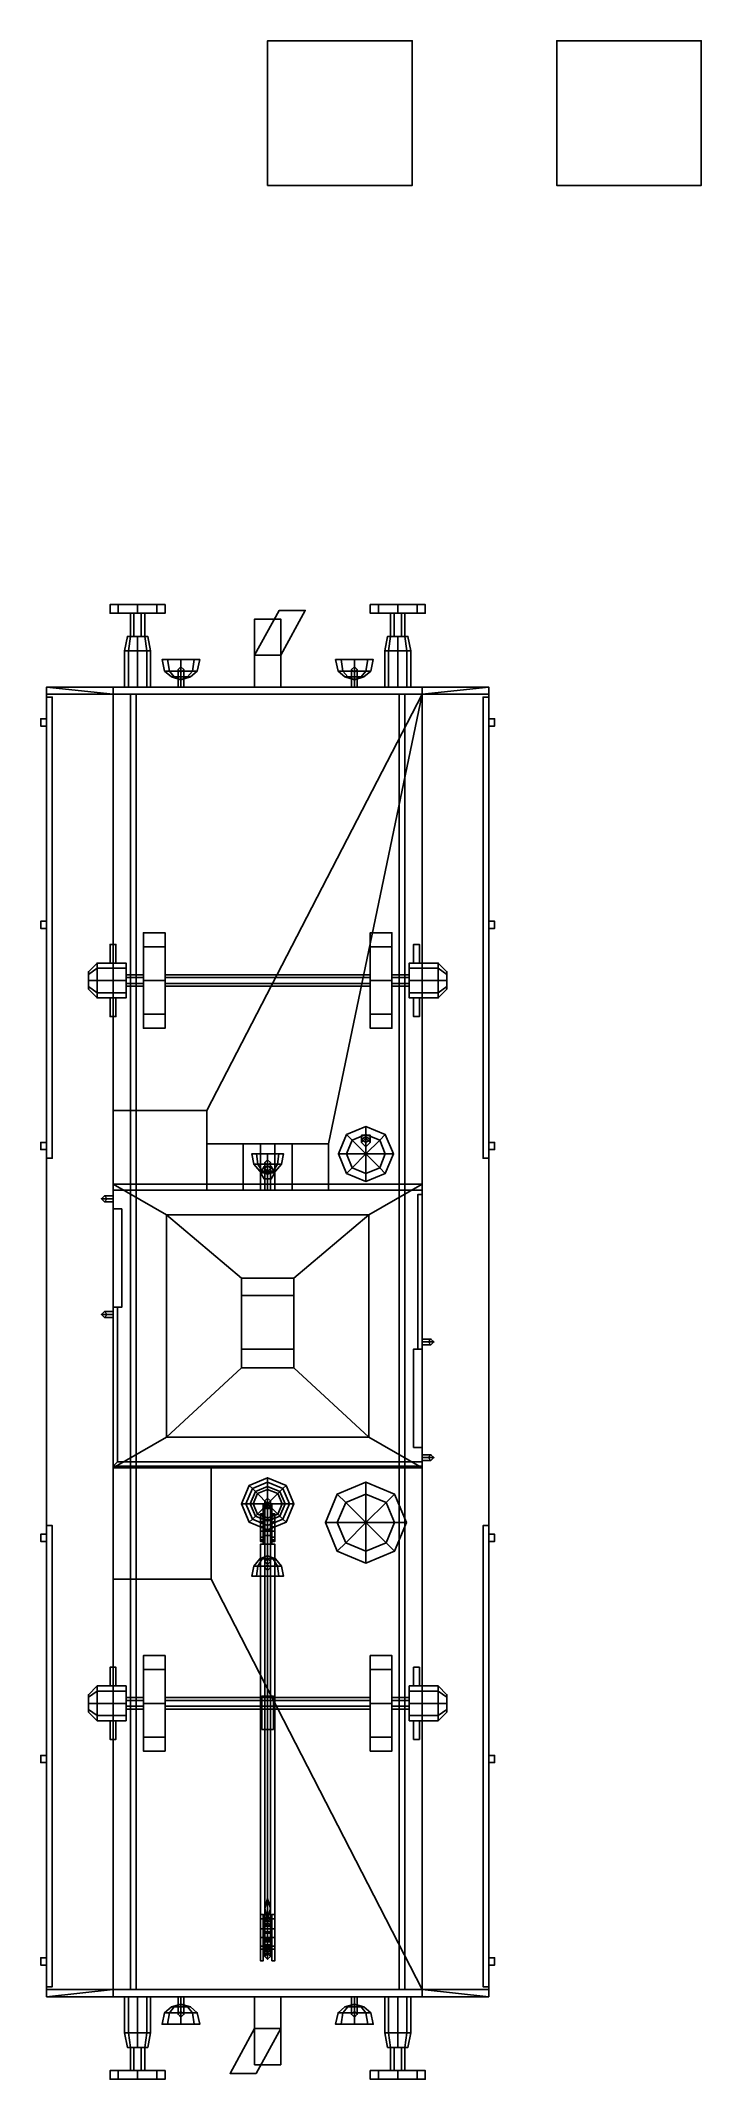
# Model space of a CAD drawing. Header units: millimetres. Extents: x -1.6 to 3, y -5.1 to 9.
import ezdxf

# ---------------------------------------------------------------- set-up
doc = ezdxf.new("R2010")
doc.units = ezdxf.units.MM
for name, color, linetype in [('buffers', 1, 'Continuous'), ('cab', 4, 'Continuous'), ('crane', 6, 'Continuous'), ('sides', 3, 'Continuous'), ('wheels', 2, 'Continuous')]:
    doc.layers.add(name, color=color, linetype=linetype)

msp = doc.modelspace()

# ---------------------------------------------------------------- linework, layer by layer
for points in [[(1, 9, 1), (1, 9), (0, 9), (0, 9, 1)], [(1, 9), (1, 8), (0, 8), (0, 9)], [(0, 9), (0, 8), (0, 8, 1), (0, 9, 1)], [(0, 9, 1), (0, 8, 1), (1, 8, 1), (1, 9, 1)], [(1, 8, 1), (1, 8), (1, 9), (1, 9, 1)], [(3, 9), (3, 8), (2, 8), (2, 9)], [(2, 9), (2, 8), (3, 8), (3, 9)], [(0, 8, 1), (0, 8), (1, 8), (1, 8, 1)], [(0.08, 5.06, 1.17), (0.08, 5.06, 0.72), (-0.09, 4.75, 0.84), (-0.09, 4.75, 1.17)], [(-0.09, 4.75, 0.84), (0.08, 5.06, 0.72), (0.26, 5.06, 0.72), (0.09, 4.75, 0.84)], [(0.09, 4.75, 1.17), (0.26, 5.06, 1.17), (0.08, 5.06, 1.17), (-0.09, 4.75, 1.17)], [(0.05, 5, 1.04), (0.05, 5, 0.89), (-0.09, 5, 0.89), (-0.09, 5, 1.04)], [(-0.09, 4.53, 0.89), (-0.09, 5, 0.89), (0.09, 5, 0.89), (0.09, 4.53, 0.89)], [(-0.09, 5, 1.04), (-0.09, 5, 0.89), (-0.09, 4.53, 0.89), (-0.09, 4.53, 1.04)], [(0.09, 4.53, 1.04), (0.09, 5, 1.04), (-0.09, 5, 1.04), (-0.09, 4.53, 1.04)], [(0.26, 5.06, 1.17), (0.26, 5.06, 0.72), (0.08, 5.06, 0.72), (0.08, 5.06, 1.17)], [(0.09, 4.75, 0.84), (0.26, 5.06, 0.72), (0.26, 5.06, 1.17), (0.09, 4.75, 1.17)], [(-0.713, 4.64, 1.21), (-0.73, 4.72, 1.21), (-0.692, 4.72, 1.118), (-0.68, 4.64, 1.13)], [(-0.68, 4.64, 1.29), (-0.692, 4.72, 1.302), (-0.73, 4.72, 1.21), (-0.713, 4.64, 1.21)], [(-0.6, 4.72, 1.34), (-0.508, 4.72, 1.302), (-0.73, 4.72, 1.21), (-0.692, 4.72, 1.302)], [(-0.508, 4.72, 1.302), (-0.47, 4.72, 1.21), (-0.692, 4.72, 1.118), (-0.73, 4.72, 1.21)], [(-0.68, 4.64, 1.13), (-0.692, 4.72, 1.118), (-0.6, 4.72, 1.08), (-0.6, 4.64, 1.097)], [(-0.6, 4.64, 1.323), (-0.6, 4.72, 1.34), (-0.692, 4.72, 1.302), (-0.68, 4.64, 1.29)], [(-0.47, 4.72, 1.21), (-0.508, 4.72, 1.118), (-0.6, 4.72, 1.08), (-0.692, 4.72, 1.118)], [(-0.6, 4.53, 0.69), (-0.62, 4.53, 0.76), (-0.62, 4.65, 0.87), (-0.6, 4.67, 0.87)], [(-0.6, 4.67, 0.87), (-0.62, 4.65, 0.87), (-0.62, 4.65, 1.11), (-0.6, 4.67, 1.1)], [(-0.6, 4.64, 1.097), (-0.6, 4.72, 1.08), (-0.508, 4.72, 1.118), (-0.52, 4.64, 1.13)], [(-0.52, 4.64, 1.29), (-0.508, 4.72, 1.302), (-0.6, 4.72, 1.34), (-0.6, 4.64, 1.323)], [(-0.58, 4.53, 0.76), (-0.6, 4.53, 0.69), (-0.6, 4.67, 0.87), (-0.58, 4.65, 0.87)], [(-0.58, 4.65, 0.87), (-0.6, 4.67, 0.87), (-0.6, 4.67, 1.1), (-0.58, 4.65, 1.11)], [(-0.52, 4.64, 1.13), (-0.508, 4.72, 1.118), (-0.47, 4.72, 1.21), (-0.487, 4.64, 1.21)], [(-0.487, 4.64, 1.21), (-0.47, 4.72, 1.21), (-0.508, 4.72, 1.302), (-0.52, 4.64, 1.29)], [(-0.09, 4.75, 1.17), (-0.09, 4.75, 0.84), (0.09, 4.75, 0.84), (0.09, 4.75, 1.17)], [(0.09, 4.53, 0.89), (0.09, 4.75, 0.89), (0.09, 4.75, 1.04), (0.09, 4.53, 1.04)], [(0.692, 4.72, 1.302), (0.73, 4.72, 1.21), (0.508, 4.72, 1.118), (0.47, 4.72, 1.21)], [(0.487, 4.64, 1.21), (0.47, 4.72, 1.21), (0.508, 4.72, 1.118), (0.52, 4.64, 1.13)], [(0.6, 4.72, 1.34), (0.692, 4.72, 1.302), (0.47, 4.72, 1.21), (0.508, 4.72, 1.302)], [(0.52, 4.64, 1.29), (0.508, 4.72, 1.302), (0.47, 4.72, 1.21), (0.487, 4.64, 1.21)], [(0.73, 4.72, 1.21), (0.692, 4.72, 1.118), (0.6, 4.72, 1.08), (0.508, 4.72, 1.118)], [(0.52, 4.64, 1.13), (0.508, 4.72, 1.118), (0.6, 4.72, 1.08), (0.6, 4.64, 1.097)], [(0.6, 4.64, 1.323), (0.6, 4.72, 1.34), (0.508, 4.72, 1.302), (0.52, 4.64, 1.29)], [(0.6, 4.53, 0.69), (0.58, 4.53, 0.76), (0.58, 4.65, 0.87), (0.6, 4.67, 0.87)], [(0.6, 4.67, 0.87), (0.58, 4.65, 0.87), (0.58, 4.65, 1.11), (0.6, 4.67, 1.1)], [(0.6, 4.64, 1.097), (0.6, 4.72, 1.08), (0.692, 4.72, 1.118), (0.68, 4.64, 1.13)], [(0.68, 4.64, 1.29), (0.692, 4.72, 1.302), (0.6, 4.72, 1.34), (0.6, 4.64, 1.323)], [(0.62, 4.53, 0.76), (0.6, 4.53, 0.69), (0.6, 4.67, 0.87), (0.62, 4.65, 0.87)], [(0.62, 4.65, 0.87), (0.6, 4.67, 0.87), (0.6, 4.67, 1.1), (0.62, 4.65, 1.11)], [(0.68, 4.64, 1.13), (0.692, 4.72, 1.118), (0.73, 4.72, 1.21), (0.713, 4.64, 1.21)], [(0.713, 4.64, 1.21), (0.73, 4.72, 1.21), (0.692, 4.72, 1.302), (0.68, 4.64, 1.29)], [(-1.53, 4.48, 0.73), (-1.53, -4.48, 0.73), (-1.53, -4.53, 0.82), (-1.53, 4.53, 0.82)], [(-1.53, 4.53, 0.58), (-1.53, 4.48, 0.58), (-1.53, 4.48, 0.73), (-1.53, 4.53, 0.82)], [(1.07, 4.53, 0.82), (1.53, 4.53, 0.58), (-1.53, 4.53, 0.58), (-1.07, 4.53, 0.82)], [(1.53, 4.53, 0.58), (1.53, 4.48, 0.58), (-1.53, 4.48, 0.58), (-1.53, 4.53, 0.58)], [(-1.53, 4.53, 0.82), (-1.53, 4.53, 0.82), (-1.07, 4.48, 0.82), (-1.07, 4.53, 0.82)], [(-1.07, 4.53, 0.82), (-1.53, 4.53, 0.58), (-1.53, 4.53, 0.82), (-1.07, 4.53, 0.82)], [(-1.53, 4.53, 0.82), (-1.53, -4.53, 0.82), (-1.07, -4.48, 0.82), (-1.07, 4.48, 0.82)], [(-1.07, 4.53, 0.82), (-1.07, 4.48, 0.82), (-1.07, 4.48, 1.12), (-1.07, 4.53, 1.12)], [(1.07, 4.53, 1.12), (1.07, 4.53, 0.82), (-1.07, 4.53, 0.82), (-1.07, 4.53, 1.12)], [(-1.07, 4.53, 1.12), (-1.07, 4.48, 1.12), (1.07, 4.48, 1.12), (1.07, 4.53, 1.12)], [(-0.665, 4.6, 1.21), (-0.713, 4.64, 1.21), (-0.68, 4.64, 1.13), (-0.646, 4.6, 1.164)], [(-0.646, 4.6, 1.256), (-0.68, 4.64, 1.29), (-0.713, 4.64, 1.21), (-0.665, 4.6, 1.21)], [(-0.646, 4.6, 1.164), (-0.68, 4.64, 1.13), (-0.6, 4.64, 1.097), (-0.6, 4.6, 1.145)], [(-0.6, 4.6, 1.275), (-0.6, 4.64, 1.323), (-0.68, 4.64, 1.29), (-0.646, 4.6, 1.256)], [(-0.6, 4.58, 1.21), (-0.665, 4.6, 1.21), (-0.646, 4.6, 1.164), (-0.6, 4.58, 1.21)], [(-0.6, 4.58, 1.21), (-0.646, 4.6, 1.256), (-0.665, 4.6, 1.21), (-0.6, 4.58, 1.21)], [(-0.6, 4.58, 1.21), (-0.646, 4.6, 1.164), (-0.6, 4.6, 1.145), (-0.6, 4.58, 1.21)], [(-0.6, 4.58, 1.21), (-0.6, 4.6, 1.275), (-0.646, 4.6, 1.256), (-0.6, 4.58, 1.21)], [(-0.62, 4.53, 0.76), (-0.6, 4.53, 0.82), (-0.6, 4.63, 0.87), (-0.62, 4.65, 0.87)], [(-0.62, 4.65, 0.87), (-0.6, 4.63, 0.87), (-0.6, 4.63, 1.12), (-0.62, 4.65, 1.11)], [(-0.6, 4.53, 0.82), (-0.58, 4.53, 0.76), (-0.58, 4.65, 0.87), (-0.6, 4.63, 0.87)], [(-0.6, 4.63, 0.87), (-0.58, 4.65, 0.87), (-0.58, 4.65, 1.11), (-0.6, 4.63, 1.12)], [(-0.6, 4.6, 1.145), (-0.6, 4.64, 1.097), (-0.52, 4.64, 1.13), (-0.554, 4.6, 1.164)], [(-0.554, 4.6, 1.256), (-0.52, 4.64, 1.29), (-0.6, 4.64, 1.323), (-0.6, 4.6, 1.275)], [(-0.6, 4.58, 1.21), (-0.6, 4.6, 1.145), (-0.554, 4.6, 1.164), (-0.6, 4.58, 1.21)], [(-0.6, 4.58, 1.21), (-0.554, 4.6, 1.164), (-0.535, 4.6, 1.21), (-0.6, 4.58, 1.21)], [(-0.6, 4.58, 1.21), (-0.535, 4.6, 1.21), (-0.554, 4.6, 1.256), (-0.6, 4.58, 1.21)], [(-0.6, 4.58, 1.21), (-0.554, 4.6, 1.256), (-0.6, 4.6, 1.275), (-0.6, 4.58, 1.21)], [(-0.554, 4.6, 1.164), (-0.52, 4.64, 1.13), (-0.487, 4.64, 1.21), (-0.535, 4.6, 1.21)], [(-0.535, 4.6, 1.21), (-0.487, 4.64, 1.21), (-0.52, 4.64, 1.29), (-0.554, 4.6, 1.256)], [(0.535, 4.6, 1.21), (0.487, 4.64, 1.21), (0.52, 4.64, 1.13), (0.554, 4.6, 1.164)], [(0.554, 4.6, 1.256), (0.52, 4.64, 1.29), (0.487, 4.64, 1.21), (0.535, 4.6, 1.21)], [(0.554, 4.6, 1.164), (0.52, 4.64, 1.13), (0.6, 4.64, 1.097), (0.6, 4.6, 1.145)], [(0.6, 4.6, 1.275), (0.6, 4.64, 1.323), (0.52, 4.64, 1.29), (0.554, 4.6, 1.256)], [(0.6, 4.58, 1.21), (0.554, 4.6, 1.256), (0.535, 4.6, 1.21), (0.6, 4.58, 1.21)], [(0.6, 4.58, 1.21), (0.535, 4.6, 1.21), (0.554, 4.6, 1.164), (0.6, 4.58, 1.21)], [(0.6, 4.58, 1.21), (0.554, 4.6, 1.164), (0.6, 4.6, 1.145), (0.6, 4.58, 1.21)], [(0.6, 4.58, 1.21), (0.6, 4.6, 1.275), (0.554, 4.6, 1.256), (0.6, 4.58, 1.21)], [(0.58, 4.53, 0.76), (0.6, 4.53, 0.82), (0.6, 4.63, 0.87), (0.58, 4.65, 0.87)], [(0.58, 4.65, 0.87), (0.6, 4.63, 0.87), (0.6, 4.63, 1.12), (0.58, 4.65, 1.11)], [(0.6, 4.53, 0.82), (0.62, 4.53, 0.76), (0.62, 4.65, 0.87), (0.6, 4.63, 0.87)], [(0.6, 4.63, 0.87), (0.62, 4.65, 0.87), (0.62, 4.65, 1.11), (0.6, 4.63, 1.12)], [(0.6, 4.6, 1.145), (0.6, 4.64, 1.097), (0.68, 4.64, 1.13), (0.646, 4.6, 1.164)], [(0.646, 4.6, 1.256), (0.68, 4.64, 1.29), (0.6, 4.64, 1.323), (0.6, 4.6, 1.275)], [(0.6, 4.58, 1.21), (0.6, 4.6, 1.145), (0.646, 4.6, 1.164), (0.6, 4.58, 1.21)], [(0.6, 4.58, 1.21), (0.646, 4.6, 1.256), (0.6, 4.6, 1.275), (0.6, 4.58, 1.21)], [(0.6, 4.58, 1.21), (0.665, 4.6, 1.21), (0.646, 4.6, 1.256), (0.6, 4.58, 1.21)], [(0.6, 4.58, 1.21), (0.646, 4.6, 1.164), (0.665, 4.6, 1.21), (0.6, 4.58, 1.21)], [(0.646, 4.6, 1.164), (0.68, 4.64, 1.13), (0.713, 4.64, 1.21), (0.665, 4.6, 1.21)], [(0.665, 4.6, 1.21), (0.713, 4.64, 1.21), (0.68, 4.64, 1.29), (0.646, 4.6, 1.256)], [(1.07, 4.48, 1.12), (1.07, 4.48, 0.82), (1.07, 4.53, 0.82), (1.07, 4.53, 1.12)], [(1.07, 4.48, 0.82), (1.53, 4.53, 0.82), (1.53, 4.53, 0.82), (1.07, 4.53, 0.82)], [(1.53, 4.53, 0.82), (1.53, 4.53, 0.58), (1.07, 4.53, 0.82)], [(1.07, -4.48, 0.82), (1.53, -4.53, 0.82), (1.53, 4.53, 0.82), (1.07, 4.48, 0.82)], [(1.53, -4.53, 0.82), (1.53, -4.48, 0.73), (1.53, 4.48, 0.73), (1.53, 4.53, 0.82)], [(1.53, 4.48, 0.73), (1.53, 4.48, 0.58), (1.53, 4.53, 0.58), (1.53, 4.53, 0.82)], [(1.53, 4.48, 0.73), (1.53, -4.48, 0.73), (-1.53, -4.48, 0.73), (-1.53, 4.48, 0.73)], [(-1.53, 4.48, 0.73), (-1.53, 4.48, 0.58), (1.53, 4.48, 0.58), (1.53, 4.48, 0.73)], [(-1.07, 4.48, 1.12), (-1.07, 4.48, 0.82), (1.07, 4.48, 0.82), (1.07, 4.48, 1.12)], [(-1.07, 4.48, 0.82), (-1.07, 1.6, 0.82), (-0.42, 1.6, 0.82), (1.07, 4.48, 0.82)], [(-0.95, 4.48, 0.62), (-0.95, -4.48, 0.62), (-0.95, -4.48, 0.73), (-0.95, 4.48, 0.73)], [(-0.91, 4.48, 0.62), (-0.91, -4.48, 0.62), (-0.95, -4.48, 0.62), (-0.95, 4.48, 0.62)], [(-0.91, -4.48, 0.73), (-0.91, -4.48, 0.62), (-0.91, 4.48, 0.62), (-0.91, 4.48, 0.73)], [(-0.42, 1.6, 0.82), (-0.42, 1.37, 0.82), (0.42, 1.37, 0.82), (1.07, 4.48, 0.82)], [(0.42, 1.37, 0.82), (0.42, 1.05, 0.82), (1.07, 1.05, 0.82), (1.07, 4.48, 0.82)], [(0.95, 4.48, 0.62), (0.95, -4.48, 0.62), (0.91, -4.48, 0.62), (0.91, 4.48, 0.62)], [(0.91, 4.48, 0.62), (0.91, -4.48, 0.62), (0.91, -4.48, 0.73), (0.91, 4.48, 0.73)], [(0.95, -4.48, 0.73), (0.95, -4.48, 0.62), (0.95, 4.48, 0.62), (0.95, 4.48, 0.73)], [(-1.09, 2.75, 0.21), (-1.09, 2.62, 0.21), (-1.09, 2.62, 0.73), (-1.09, 2.75, 0.73)], [(-1.05, 2.75, 0.73), (-1.05, 2.75, 0.21), (-1.09, 2.75, 0.21), (-1.09, 2.75, 0.73)], [(-1.05, 2.75, 0.21), (-1.05, 2.62, 0.21), (-1.09, 2.62, 0.21), (-1.09, 2.75, 0.21)], [(-1.05, 2.62, 0.73), (-1.05, 2.62, 0.21), (-1.05, 2.75, 0.21), (-1.05, 2.75, 0.73)], [(1.05, 2.75, 0.73), (1.05, 2.75, 0.21), (1.01, 2.75, 0.21), (1.01, 2.75, 0.73)], [(1.01, 2.75, 0.21), (1.01, 2.62, 0.21), (1.01, 2.62, 0.73), (1.01, 2.75, 0.73)], [(1.05, 2.75, 0.21), (1.05, 2.62, 0.21), (1.01, 2.62, 0.21), (1.01, 2.75, 0.21)], [(1.05, 2.62, 0.73), (1.05, 2.62, 0.21), (1.05, 2.75, 0.21), (1.05, 2.75, 0.73)], [(-1.18, 2.585, 0.385), (-1.18, 2.62, 0.3), (-1.24, 2.56, 0.3), (-1.24, 2.542, 0.342)], [(-1.18, 2.62, 0.3), (-1.18, 2.585, 0.215), (-1.24, 2.542, 0.258), (-1.24, 2.56, 0.3)], [(-1.18, 2.5, 0.42), (-1.18, 2.585, 0.385), (-1.24, 2.542, 0.342), (-1.24, 2.5, 0.36)], [(-1.18, 2.585, 0.215), (-1.18, 2.5, 0.18), (-1.24, 2.5, 0.24), (-1.24, 2.542, 0.258)], [(-1.24, 2.458, 0.258), (-1.24, 2.56, 0.3), (-1.24, 2.542, 0.258), (-1.24, 2.5, 0.24)], [(-1.24, 2.44, 0.3), (-1.24, 2.542, 0.342), (-1.24, 2.56, 0.3), (-1.24, 2.458, 0.258)], [(-1.24, 2.458, 0.342), (-1.24, 2.5, 0.36), (-1.24, 2.542, 0.342), (-1.24, 2.44, 0.3)], [(-0.98, 2.585, 0.385), (-0.98, 2.62, 0.3), (-1.18, 2.62, 0.3), (-1.18, 2.585, 0.385)], [(-0.98, 2.62, 0.3), (-0.98, 2.585, 0.215), (-1.18, 2.585, 0.215), (-1.18, 2.62, 0.3)], [(-0.98, 2.585, 0.215), (-0.98, 2.5, 0.18), (-1.18, 2.5, 0.18), (-1.18, 2.585, 0.215)], [(-0.98, 2.5, 0.42), (-0.98, 2.585, 0.385), (-1.18, 2.585, 0.385), (-1.18, 2.5, 0.42)], [(-1.09, 2.62, 0.73), (-1.09, 2.62, 0.21), (-1.05, 2.62, 0.21), (-1.05, 2.62, 0.73)], [(0.98, 2.62, 0.3), (0.98, 2.585, 0.385), (1.18, 2.585, 0.385), (1.18, 2.62, 0.3)], [(0.98, 2.585, 0.215), (0.98, 2.62, 0.3), (1.18, 2.62, 0.3), (1.18, 2.585, 0.215)], [(0.98, 2.5, 0.18), (0.98, 2.585, 0.215), (1.18, 2.585, 0.215), (1.18, 2.5, 0.18)], [(0.98, 2.585, 0.385), (0.98, 2.5, 0.42), (1.18, 2.5, 0.42), (1.18, 2.585, 0.385)], [(1.01, 2.62, 0.73), (1.01, 2.62, 0.21), (1.05, 2.62, 0.21), (1.05, 2.62, 0.73)], [(1.18, 2.62, 0.3), (1.18, 2.585, 0.385), (1.24, 2.542, 0.342), (1.24, 2.56, 0.3)], [(1.18, 2.585, 0.215), (1.18, 2.62, 0.3), (1.24, 2.56, 0.3), (1.24, 2.542, 0.258)], [(1.18, 2.585, 0.385), (1.18, 2.5, 0.42), (1.24, 2.5, 0.36), (1.24, 2.542, 0.342)], [(1.18, 2.5, 0.18), (1.18, 2.585, 0.215), (1.24, 2.542, 0.258), (1.24, 2.5, 0.24)], [(1.24, 2.542, 0.342), (1.24, 2.5, 0.36), (1.24, 2.458, 0.342), (1.24, 2.56, 0.3)], [(1.24, 2.56, 0.3), (1.24, 2.458, 0.342), (1.24, 2.44, 0.3), (1.24, 2.542, 0.258)], [(1.24, 2.542, 0.258), (1.24, 2.44, 0.3), (1.24, 2.458, 0.258), (1.24, 2.5, 0.24)], [(-1.18, 2.415, 0.385), (-1.18, 2.5, 0.42), (-1.24, 2.5, 0.36), (-1.24, 2.458, 0.342)], [(-1.18, 2.5, 0.18), (-1.18, 2.415, 0.215), (-1.24, 2.458, 0.258), (-1.24, 2.5, 0.24)], [(-1.18, 2.38, 0.3), (-1.18, 2.415, 0.385), (-1.24, 2.458, 0.342), (-1.24, 2.44, 0.3)], [(-1.18, 2.415, 0.215), (-1.18, 2.38, 0.3), (-1.24, 2.44, 0.3), (-1.24, 2.458, 0.258)], [(-0.98, 2.5, 0.18), (-0.98, 2.415, 0.215), (-1.18, 2.415, 0.215), (-1.18, 2.5, 0.18)], [(-0.98, 2.415, 0.385), (-0.98, 2.5, 0.42), (-1.18, 2.5, 0.42), (-1.18, 2.415, 0.385)], [(-0.98, 2.38, 0.3), (-0.98, 2.415, 0.385), (-1.18, 2.415, 0.385), (-1.18, 2.38, 0.3)], [(-0.98, 2.415, 0.215), (-0.98, 2.38, 0.3), (-1.18, 2.38, 0.3), (-1.18, 2.415, 0.215)], [(0.98, 2.415, 0.215), (0.98, 2.5, 0.18), (1.18, 2.5, 0.18), (1.18, 2.415, 0.215)], [(0.98, 2.5, 0.42), (0.98, 2.415, 0.385), (1.18, 2.415, 0.385), (1.18, 2.5, 0.42)], [(0.98, 2.415, 0.385), (0.98, 2.38, 0.3), (1.18, 2.38, 0.3), (1.18, 2.415, 0.385)], [(0.98, 2.38, 0.3), (0.98, 2.415, 0.215), (1.18, 2.415, 0.215), (1.18, 2.38, 0.3)], [(1.18, 2.5, 0.42), (1.18, 2.415, 0.385), (1.24, 2.458, 0.342), (1.24, 2.5, 0.36)], [(1.18, 2.415, 0.215), (1.18, 2.5, 0.18), (1.24, 2.5, 0.24), (1.24, 2.458, 0.258)], [(1.18, 2.415, 0.385), (1.18, 2.38, 0.3), (1.24, 2.44, 0.3), (1.24, 2.458, 0.342)], [(1.18, 2.38, 0.3), (1.18, 2.415, 0.215), (1.24, 2.458, 0.258), (1.24, 2.44, 0.3)], [(-1.05, 2.38, 0.73), (-1.05, 2.38, 0.21), (-1.09, 2.38, 0.21), (-1.09, 2.38, 0.73)], [(-1.09, 2.38, 0.21), (-1.09, 2.25, 0.21), (-1.09, 2.25, 0.73), (-1.09, 2.38, 0.73)], [(-1.05, 2.38, 0.21), (-1.05, 2.25, 0.21), (-1.09, 2.25, 0.21), (-1.09, 2.38, 0.21)], [(-1.05, 2.25, 0.73), (-1.05, 2.25, 0.21), (-1.05, 2.38, 0.21), (-1.05, 2.38, 0.73)], [(1.01, 2.38, 0.21), (1.01, 2.25, 0.21), (1.01, 2.25, 0.73), (1.01, 2.38, 0.73)], [(1.05, 2.38, 0.73), (1.05, 2.38, 0.21), (1.01, 2.38, 0.21), (1.01, 2.38, 0.73)], [(1.05, 2.38, 0.21), (1.05, 2.25, 0.21), (1.01, 2.25, 0.21), (1.01, 2.38, 0.21)], [(1.05, 2.25, 0.73), (1.05, 2.25, 0.21), (1.05, 2.38, 0.21), (1.05, 2.38, 0.73)], [(-1.09, 2.25, 0.73), (-1.09, 2.25, 0.21), (-1.05, 2.25, 0.21), (-1.05, 2.25, 0.73)], [(1.01, 2.25, 0.73), (1.01, 2.25, 0.21), (1.05, 2.25, 0.21), (1.05, 2.25, 0.73)], [(-0.42, 1.6, 1.7), (-0.42, 1.6, 0.82), (-1.07, 1.6, 0.82), (-1.07, 1.6, 1.7)], [(-1.07, 1.6, 1.7), (-1.07, 1.05, 1.7), (-0.42, 1.05, 1.7), (-0.42, 1.6, 1.7)], [(-1.07, 1.6, 0.82), (-1.07, 1.05, 0.82), (-1.07, 1.05, 1.7), (-1.07, 1.6, 1.7)], [(-0.42, 1.37, 1.7), (-0.42, 1.37, 0.82), (-0.42, 1.6, 0.82), (-0.42, 1.6, 1.7)], [(0.42, 1.37, 1.75), (0.42, 1.37, 0.82), (-0.42, 1.37, 0.82), (-0.42, 1.37, 1.75)], [(0.17, 1.37, 1.85), (0.42, 1.37, 1.75), (-0.42, 1.37, 1.75), (-0.17, 1.37, 1.85)], [(-0.42, 1.37, 1.75), (-0.42, 1.05, 1.75), (-0.17, 1.05, 1.85), (-0.17, 1.37, 1.85)], [(-0.42, 1.37, 1.7), (-0.42, 1.05, 1.7), (-0.42, 1.05, 1.75), (-0.42, 1.37, 1.75)], [(-0.17, 1.05, 1.85), (-0.05, 1.05, 1.87), (-0.05, 1.37, 1.87), (-0.17, 1.37, 1.85)], [(-0.17, 1.37, 1.85), (-0.05, 1.37, 1.87), (0.05, 1.37, 1.87), (0.17, 1.37, 1.85)], [(-0.05, 1.37, 1.87), (-0.05, 1.05, 1.87), (0.05, 1.05, 1.87), (0.05, 1.37, 1.87)], [(0.05, 1.37, 1.87), (0.05, 1.05, 1.87), (0.17, 1.05, 1.85), (0.17, 1.37, 1.85)], [(0.17, 1.05, 1.85), (0.42, 1.05, 1.75), (0.42, 1.37, 1.75), (0.17, 1.37, 1.85)], [(0.42, 1.05, 1.75), (0.42, 1.05, 0.82), (0.42, 1.37, 0.82), (0.42, 1.37, 1.75)], [(-0.025, 1.213, 1.87), (-0.05, 1.17, 1.87), (-0.05, 1.17, 1.9), (-0.025, 1.213, 1.9)], [(0.025, 1.213, 1.9), (-0.025, 1.213, 1.9), (-0.05, 1.17, 1.9), (0.05, 1.17, 1.9)], [(-0.05, 1.17, 1.87), (-0.025, 1.127, 1.87), (-0.025, 1.127, 1.9), (-0.05, 1.17, 1.9)], [(0.05, 1.17, 1.9), (-0.05, 1.17, 1.9), (-0.025, 1.127, 1.9), (0.025, 1.127, 1.9)], [(0.025, 1.213, 1.87), (-0.025, 1.213, 1.87), (-0.025, 1.213, 1.9), (0.025, 1.213, 1.9)], [(0.05, 1.17, 1.87), (0.025, 1.213, 1.87), (0.025, 1.213, 1.9), (0.05, 1.17, 1.9)], [(0.025, 1.127, 1.87), (0.05, 1.17, 1.87), (0.05, 1.17, 1.9), (0.025, 1.127, 1.9)], [(-0.025, 1.127, 1.87), (0.025, 1.127, 1.87), (0.025, 1.127, 1.9), (-0.025, 1.127, 1.9)], [(-1.07, -0.86, 0.82), (-1.07, -1.64, 0.82), (-1.07, -1.64, 1.7), (-1.07, -0.86, 1.7)], [(-1.07, -0.86, 1.7), (-1.07, -1.64, 1.7), (-0.39, -1.64, 1.7), (-0.39, -0.86, 1.7)], [(-0.39, -1.64, 1.7), (-0.39, -1.64, 0.82), (-0.39, -0.86, 0.82), (-0.39, -0.86, 1.7)], [(-0.39, -0.86, 0.82), (-0.39, -1.64, 0.82), (1.07, -4.48, 0.82), (1.07, -0.86, 0.82)], [(-1.07, -1.64, 0.82), (-1.07, -4.48, 0.82), (1.07, -4.48, 0.82), (-0.39, -1.64, 0.82)], [(-1.07, -1.64, 1.7), (-1.07, -1.64, 0.82), (-0.39, -1.64, 0.82), (-0.39, -1.64, 1.7)], [(-1.09, -2.25, 0.21), (-1.09, -2.38, 0.21), (-1.09, -2.38, 0.73), (-1.09, -2.25, 0.73)], [(-1.05, -2.25, 0.73), (-1.05, -2.25, 0.21), (-1.09, -2.25, 0.21), (-1.09, -2.25, 0.73)], [(-1.05, -2.25, 0.21), (-1.05, -2.38, 0.21), (-1.09, -2.38, 0.21), (-1.09, -2.25, 0.21)], [(-1.05, -2.38, 0.73), (-1.05, -2.38, 0.21), (-1.05, -2.25, 0.21), (-1.05, -2.25, 0.73)], [(1.01, -2.25, 0.21), (1.01, -2.38, 0.21), (1.01, -2.38, 0.73), (1.01, -2.25, 0.73)], [(1.05, -2.25, 0.21), (1.05, -2.38, 0.21), (1.01, -2.38, 0.21), (1.01, -2.25, 0.21)], [(1.05, -2.25, 0.73), (1.05, -2.25, 0.21), (1.01, -2.25, 0.21), (1.01, -2.25, 0.73)], [(1.05, -2.38, 0.73), (1.05, -2.38, 0.21), (1.05, -2.25, 0.21), (1.05, -2.25, 0.73)], [(-1.18, -2.415, 0.385), (-1.18, -2.38, 0.3), (-1.24, -2.44, 0.3), (-1.24, -2.458, 0.342)], [(-1.18, -2.38, 0.3), (-1.18, -2.415, 0.215), (-1.24, -2.458, 0.258), (-1.24, -2.44, 0.3)], [(-0.98, -2.415, 0.385), (-0.98, -2.38, 0.3), (-1.18, -2.38, 0.3), (-1.18, -2.415, 0.385)], [(-0.98, -2.38, 0.3), (-0.98, -2.415, 0.215), (-1.18, -2.415, 0.215), (-1.18, -2.38, 0.3)], [(-1.09, -2.38, 0.73), (-1.09, -2.38, 0.21), (-1.05, -2.38, 0.21), (-1.05, -2.38, 0.73)], [(0.98, -2.38, 0.3), (0.98, -2.415, 0.385), (1.18, -2.415, 0.385), (1.18, -2.38, 0.3)], [(0.98, -2.415, 0.215), (0.98, -2.38, 0.3), (1.18, -2.38, 0.3), (1.18, -2.415, 0.215)], [(1.01, -2.38, 0.73), (1.01, -2.38, 0.21), (1.05, -2.38, 0.21), (1.05, -2.38, 0.73)], [(1.18, -2.38, 0.3), (1.18, -2.415, 0.385), (1.24, -2.458, 0.342), (1.24, -2.44, 0.3)], [(1.18, -2.415, 0.215), (1.18, -2.38, 0.3), (1.24, -2.44, 0.3), (1.24, -2.458, 0.258)], [(-1.18, -2.5, 0.42), (-1.18, -2.415, 0.385), (-1.24, -2.458, 0.342), (-1.24, -2.5, 0.36)], [(-1.18, -2.415, 0.215), (-1.18, -2.5, 0.18), (-1.24, -2.5, 0.24), (-1.24, -2.458, 0.258)], [(-1.24, -2.56, 0.3), (-1.24, -2.458, 0.342), (-1.24, -2.44, 0.3), (-1.24, -2.542, 0.258)], [(-1.24, -2.542, 0.258), (-1.24, -2.44, 0.3), (-1.24, -2.458, 0.258), (-1.24, -2.5, 0.24)], [(-1.24, -2.542, 0.342), (-1.24, -2.5, 0.36), (-1.24, -2.458, 0.342), (-1.24, -2.56, 0.3)], [(-1.18, -2.585, 0.385), (-1.18, -2.5, 0.42), (-1.24, -2.5, 0.36), (-1.24, -2.542, 0.342)], [(-1.18, -2.5, 0.18), (-1.18, -2.585, 0.215), (-1.24, -2.542, 0.258), (-1.24, -2.5, 0.24)], [(-0.98, -2.5, 0.42), (-0.98, -2.415, 0.385), (-1.18, -2.415, 0.385), (-1.18, -2.5, 0.42)], [(-0.98, -2.415, 0.215), (-0.98, -2.5, 0.18), (-1.18, -2.5, 0.18), (-1.18, -2.415, 0.215)], [(-0.98, -2.585, 0.385), (-0.98, -2.5, 0.42), (-1.18, -2.5, 0.42), (-1.18, -2.585, 0.385)], [(-0.98, -2.5, 0.18), (-0.98, -2.585, 0.215), (-1.18, -2.585, 0.215), (-1.18, -2.5, 0.18)], [(0.98, -2.5, 0.18), (0.98, -2.415, 0.215), (1.18, -2.415, 0.215), (1.18, -2.5, 0.18)], [(0.98, -2.415, 0.385), (0.98, -2.5, 0.42), (1.18, -2.5, 0.42), (1.18, -2.415, 0.385)], [(0.98, -2.585, 0.215), (0.98, -2.5, 0.18), (1.18, -2.5, 0.18), (1.18, -2.585, 0.215)], [(0.98, -2.5, 0.42), (0.98, -2.585, 0.385), (1.18, -2.585, 0.385), (1.18, -2.5, 0.42)], [(1.18, -2.415, 0.385), (1.18, -2.5, 0.42), (1.24, -2.5, 0.36), (1.24, -2.458, 0.342)], [(1.18, -2.5, 0.18), (1.18, -2.415, 0.215), (1.24, -2.458, 0.258), (1.24, -2.5, 0.24)], [(1.18, -2.5, 0.42), (1.18, -2.585, 0.385), (1.24, -2.542, 0.342), (1.24, -2.5, 0.36)], [(1.18, -2.585, 0.215), (1.18, -2.5, 0.18), (1.24, -2.5, 0.24), (1.24, -2.542, 0.258)], [(1.24, -2.44, 0.3), (1.24, -2.542, 0.342), (1.24, -2.56, 0.3), (1.24, -2.458, 0.258)], [(1.24, -2.458, 0.342), (1.24, -2.5, 0.36), (1.24, -2.542, 0.342), (1.24, -2.44, 0.3)], [(1.24, -2.458, 0.258), (1.24, -2.56, 0.3), (1.24, -2.542, 0.258), (1.24, -2.5, 0.24)], [(-1.18, -2.62, 0.3), (-1.18, -2.585, 0.385), (-1.24, -2.542, 0.342), (-1.24, -2.56, 0.3)], [(-1.18, -2.585, 0.215), (-1.18, -2.62, 0.3), (-1.24, -2.56, 0.3), (-1.24, -2.542, 0.258)], [(-0.98, -2.62, 0.3), (-0.98, -2.585, 0.385), (-1.18, -2.585, 0.385), (-1.18, -2.62, 0.3)], [(-0.98, -2.585, 0.215), (-0.98, -2.62, 0.3), (-1.18, -2.62, 0.3), (-1.18, -2.585, 0.215)], [(-1.09, -2.62, 0.21), (-1.09, -2.75, 0.21), (-1.09, -2.75, 0.73), (-1.09, -2.62, 0.73)], [(-1.05, -2.62, 0.73), (-1.05, -2.62, 0.21), (-1.09, -2.62, 0.21), (-1.09, -2.62, 0.73)], [(-1.05, -2.62, 0.21), (-1.05, -2.75, 0.21), (-1.09, -2.75, 0.21), (-1.09, -2.62, 0.21)], [(-1.05, -2.75, 0.73), (-1.05, -2.75, 0.21), (-1.05, -2.62, 0.21), (-1.05, -2.62, 0.73)], [(0.98, -2.585, 0.385), (0.98, -2.62, 0.3), (1.18, -2.62, 0.3), (1.18, -2.585, 0.385)], [(0.98, -2.62, 0.3), (0.98, -2.585, 0.215), (1.18, -2.585, 0.215), (1.18, -2.62, 0.3)], [(1.05, -2.62, 0.21), (1.05, -2.75, 0.21), (1.01, -2.75, 0.21), (1.01, -2.62, 0.21)], [(1.05, -2.62, 0.73), (1.05, -2.62, 0.21), (1.01, -2.62, 0.21), (1.01, -2.62, 0.73)], [(1.01, -2.62, 0.21), (1.01, -2.75, 0.21), (1.01, -2.75, 0.73), (1.01, -2.62, 0.73)], [(1.05, -2.75, 0.73), (1.05, -2.75, 0.21), (1.05, -2.62, 0.21), (1.05, -2.62, 0.73)], [(1.18, -2.585, 0.385), (1.18, -2.62, 0.3), (1.24, -2.56, 0.3), (1.24, -2.542, 0.342)], [(1.18, -2.62, 0.3), (1.18, -2.585, 0.215), (1.24, -2.542, 0.258), (1.24, -2.56, 0.3)], [(-1.09, -2.75, 0.73), (-1.09, -2.75, 0.21), (-1.05, -2.75, 0.21), (-1.05, -2.75, 0.73)], [(1.01, -2.75, 0.73), (1.01, -2.75, 0.21), (1.05, -2.75, 0.21), (1.05, -2.75, 0.73)], [(-1.53, -4.48, 0.73), (-1.53, -4.48, 0.58), (-1.53, -4.53, 0.58), (-1.53, -4.53, 0.82)], [(1.53, -4.48, 0.73), (1.53, -4.48, 0.58), (-1.53, -4.48, 0.58), (-1.53, -4.48, 0.73)], [(-1.53, -4.53, 0.58), (-1.53, -4.48, 0.58), (1.53, -4.48, 0.58), (1.53, -4.53, 0.58)], [(-1.07, -4.48, 0.82), (-1.53, -4.53, 0.82), (-1.53, -4.53, 0.82), (-1.07, -4.53, 0.82)], [(1.07, -4.53, 1.12), (1.07, -4.48, 1.12), (-1.07, -4.48, 1.12), (-1.07, -4.53, 1.12)], [(1.07, -4.48, 1.12), (1.07, -4.48, 0.82), (-1.07, -4.48, 0.82), (-1.07, -4.48, 1.12)], [(-1.07, -4.48, 1.12), (-1.07, -4.48, 0.82), (-1.07, -4.53, 0.82), (-1.07, -4.53, 1.12)], [(1.53, -4.53, 0.82), (1.53, -4.53, 0.82), (1.07, -4.48, 0.82), (1.07, -4.53, 0.82)], [(1.07, -4.53, 0.82), (1.07, -4.48, 0.82), (1.07, -4.48, 1.12), (1.07, -4.53, 1.12)], [(1.53, -4.53, 0.58), (1.53, -4.48, 0.58), (1.53, -4.48, 0.73), (1.53, -4.53, 0.82)], [(-1.53, -4.53, 0.82), (-1.53, -4.53, 0.58), (-1.07, -4.53, 0.82)], [(-1.07, -4.53, 0.82), (-1.53, -4.53, 0.58), (1.53, -4.53, 0.58), (1.07, -4.53, 0.82)], [(-1.07, -4.53, 1.12), (-1.07, -4.53, 0.82), (1.07, -4.53, 0.82), (1.07, -4.53, 1.12)], [(-0.68, -4.64, 1.13), (-0.692, -4.72, 1.118), (-0.73, -4.72, 1.21), (-0.713, -4.64, 1.21)], [(-0.713, -4.64, 1.21), (-0.73, -4.72, 1.21), (-0.692, -4.72, 1.302), (-0.68, -4.64, 1.29)], [(-0.646, -4.6, 1.164), (-0.68, -4.64, 1.13), (-0.713, -4.64, 1.21), (-0.665, -4.6, 1.21)], [(-0.665, -4.6, 1.21), (-0.713, -4.64, 1.21), (-0.68, -4.64, 1.29), (-0.646, -4.6, 1.256)], [(-0.6, -4.64, 1.097), (-0.6, -4.72, 1.08), (-0.692, -4.72, 1.118), (-0.68, -4.64, 1.13)], [(-0.68, -4.64, 1.29), (-0.692, -4.72, 1.302), (-0.6, -4.72, 1.34), (-0.6, -4.64, 1.323)], [(-0.6, -4.6, 1.145), (-0.6, -4.64, 1.097), (-0.68, -4.64, 1.13), (-0.646, -4.6, 1.164)], [(-0.646, -4.6, 1.256), (-0.68, -4.64, 1.29), (-0.6, -4.64, 1.323), (-0.6, -4.6, 1.275)], [(-0.6, -4.58, 1.21), (-0.646, -4.6, 1.164), (-0.665, -4.6, 1.21), (-0.6, -4.58, 1.21)], [(-0.6, -4.58, 1.21), (-0.665, -4.6, 1.21), (-0.646, -4.6, 1.256), (-0.6, -4.58, 1.21)], [(-0.6, -4.58, 1.21), (-0.6, -4.6, 1.145), (-0.646, -4.6, 1.164), (-0.6, -4.58, 1.21)], [(-0.6, -4.58, 1.21), (-0.646, -4.6, 1.256), (-0.6, -4.6, 1.275), (-0.6, -4.58, 1.21)], [(-0.62, -4.53, 0.76), (-0.6, -4.53, 0.69), (-0.6, -4.67, 0.87), (-0.62, -4.65, 0.87)], [(-0.6, -4.53, 0.82), (-0.62, -4.53, 0.76), (-0.62, -4.65, 0.87), (-0.6, -4.63, 0.87)], [(-0.6, -4.63, 0.87), (-0.62, -4.65, 0.87), (-0.62, -4.65, 1.11), (-0.6, -4.63, 1.12)], [(-0.62, -4.65, 0.87), (-0.6, -4.67, 0.87), (-0.6, -4.67, 1.1), (-0.62, -4.65, 1.11)], [(-0.6, -4.53, 0.69), (-0.58, -4.53, 0.76), (-0.58, -4.65, 0.87), (-0.6, -4.67, 0.87)], [(-0.58, -4.53, 0.76), (-0.6, -4.53, 0.82), (-0.6, -4.63, 0.87), (-0.58, -4.65, 0.87)], [(-0.6, -4.58, 1.21), (-0.554, -4.6, 1.164), (-0.6, -4.6, 1.145), (-0.6, -4.58, 1.21)], [(-0.6, -4.58, 1.21), (-0.535, -4.6, 1.21), (-0.554, -4.6, 1.164), (-0.6, -4.58, 1.21)], [(-0.6, -4.58, 1.21), (-0.6, -4.6, 1.275), (-0.554, -4.6, 1.256), (-0.6, -4.58, 1.21)], [(-0.6, -4.58, 1.21), (-0.554, -4.6, 1.256), (-0.535, -4.6, 1.21), (-0.6, -4.58, 1.21)], [(-0.554, -4.6, 1.164), (-0.52, -4.64, 1.13), (-0.6, -4.64, 1.097), (-0.6, -4.6, 1.145)], [(-0.6, -4.6, 1.275), (-0.6, -4.64, 1.323), (-0.52, -4.64, 1.29), (-0.554, -4.6, 1.256)], [(-0.58, -4.65, 0.87), (-0.6, -4.63, 0.87), (-0.6, -4.63, 1.12), (-0.58, -4.65, 1.11)], [(-0.52, -4.64, 1.13), (-0.508, -4.72, 1.118), (-0.6, -4.72, 1.08), (-0.6, -4.64, 1.097)], [(-0.6, -4.64, 1.323), (-0.6, -4.72, 1.34), (-0.508, -4.72, 1.302), (-0.52, -4.64, 1.29)], [(-0.6, -4.67, 0.87), (-0.58, -4.65, 0.87), (-0.58, -4.65, 1.11), (-0.6, -4.67, 1.1)], [(-0.535, -4.6, 1.21), (-0.487, -4.64, 1.21), (-0.52, -4.64, 1.13), (-0.554, -4.6, 1.164)], [(-0.554, -4.6, 1.256), (-0.52, -4.64, 1.29), (-0.487, -4.64, 1.21), (-0.535, -4.6, 1.21)], [(-0.487, -4.64, 1.21), (-0.47, -4.72, 1.21), (-0.508, -4.72, 1.118), (-0.52, -4.64, 1.13)], [(-0.52, -4.64, 1.29), (-0.508, -4.72, 1.302), (-0.47, -4.72, 1.21), (-0.487, -4.64, 1.21)], [(-0.09, -4.53, 1.04), (-0.09, -5, 1.04), (0.09, -5, 1.04), (0.09, -4.53, 1.04)], [(0.09, -4.53, 0.89), (0.09, -5, 0.89), (-0.09, -5, 0.89), (-0.09, -4.53, 0.89)], [(-0.09, -4.53, 0.89), (-0.09, -4.75, 0.89), (-0.09, -4.75, 1.04), (-0.09, -4.53, 1.04)], [(0.09, -5, 1.04), (0.09, -5, 0.89), (0.09, -4.53, 0.89), (0.09, -4.53, 1.04)], [(0.52, -4.64, 1.13), (0.508, -4.72, 1.118), (0.47, -4.72, 1.21), (0.487, -4.64, 1.21)], [(0.487, -4.64, 1.21), (0.47, -4.72, 1.21), (0.508, -4.72, 1.302), (0.52, -4.64, 1.29)], [(0.554, -4.6, 1.164), (0.52, -4.64, 1.13), (0.487, -4.64, 1.21), (0.535, -4.6, 1.21)], [(0.535, -4.6, 1.21), (0.487, -4.64, 1.21), (0.52, -4.64, 1.29), (0.554, -4.6, 1.256)], [(0.6, -4.64, 1.097), (0.6, -4.72, 1.08), (0.508, -4.72, 1.118), (0.52, -4.64, 1.13)], [(0.52, -4.64, 1.29), (0.508, -4.72, 1.302), (0.6, -4.72, 1.34), (0.6, -4.64, 1.323)], [(0.6, -4.6, 1.145), (0.6, -4.64, 1.097), (0.52, -4.64, 1.13), (0.554, -4.6, 1.164)], [(0.554, -4.6, 1.256), (0.52, -4.64, 1.29), (0.6, -4.64, 1.323), (0.6, -4.6, 1.275)], [(0.6, -4.58, 1.21), (0.535, -4.6, 1.21), (0.554, -4.6, 1.256), (0.6, -4.58, 1.21)], [(0.6, -4.58, 1.21), (0.554, -4.6, 1.164), (0.535, -4.6, 1.21), (0.6, -4.58, 1.21)], [(0.6, -4.58, 1.21), (0.6, -4.6, 1.145), (0.554, -4.6, 1.164), (0.6, -4.58, 1.21)], [(0.6, -4.58, 1.21), (0.554, -4.6, 1.256), (0.6, -4.6, 1.275), (0.6, -4.58, 1.21)], [(0.6, -4.53, 0.82), (0.58, -4.53, 0.76), (0.58, -4.65, 0.87), (0.6, -4.63, 0.87)], [(0.58, -4.53, 0.76), (0.6, -4.53, 0.69), (0.6, -4.67, 0.87), (0.58, -4.65, 0.87)], [(0.6, -4.63, 0.87), (0.58, -4.65, 0.87), (0.58, -4.65, 1.11), (0.6, -4.63, 1.12)], [(0.58, -4.65, 0.87), (0.6, -4.67, 0.87), (0.6, -4.67, 1.1), (0.58, -4.65, 1.11)], [(0.62, -4.53, 0.76), (0.6, -4.53, 0.82), (0.6, -4.63, 0.87), (0.62, -4.65, 0.87)], [(0.6, -4.53, 0.69), (0.62, -4.53, 0.76), (0.62, -4.65, 0.87), (0.6, -4.67, 0.87)], [(0.6, -4.58, 1.21), (0.646, -4.6, 1.164), (0.6, -4.6, 1.145), (0.6, -4.58, 1.21)], [(0.6, -4.58, 1.21), (0.646, -4.6, 1.256), (0.665, -4.6, 1.21), (0.6, -4.58, 1.21)], [(0.6, -4.58, 1.21), (0.6, -4.6, 1.275), (0.646, -4.6, 1.256), (0.6, -4.58, 1.21)], [(0.6, -4.58, 1.21), (0.665, -4.6, 1.21), (0.646, -4.6, 1.164), (0.6, -4.58, 1.21)], [(0.646, -4.6, 1.164), (0.68, -4.64, 1.13), (0.6, -4.64, 1.097), (0.6, -4.6, 1.145)], [(0.6, -4.6, 1.275), (0.6, -4.64, 1.323), (0.68, -4.64, 1.29), (0.646, -4.6, 1.256)], [(0.62, -4.65, 0.87), (0.6, -4.63, 0.87), (0.6, -4.63, 1.12), (0.62, -4.65, 1.11)], [(0.68, -4.64, 1.13), (0.692, -4.72, 1.118), (0.6, -4.72, 1.08), (0.6, -4.64, 1.097)], [(0.6, -4.64, 1.323), (0.6, -4.72, 1.34), (0.692, -4.72, 1.302), (0.68, -4.64, 1.29)], [(0.6, -4.67, 0.87), (0.62, -4.65, 0.87), (0.62, -4.65, 1.11), (0.6, -4.67, 1.1)], [(0.665, -4.6, 1.21), (0.713, -4.64, 1.21), (0.68, -4.64, 1.13), (0.646, -4.6, 1.164)], [(0.646, -4.6, 1.256), (0.68, -4.64, 1.29), (0.713, -4.64, 1.21), (0.665, -4.6, 1.21)], [(0.713, -4.64, 1.21), (0.73, -4.72, 1.21), (0.692, -4.72, 1.118), (0.68, -4.64, 1.13)], [(0.68, -4.64, 1.29), (0.692, -4.72, 1.302), (0.73, -4.72, 1.21), (0.713, -4.64, 1.21)], [(1.07, -4.53, 0.82), (1.53, -4.53, 0.58), (1.53, -4.53, 0.82), (1.07, -4.53, 0.82)], [(-0.692, -4.72, 1.302), (-0.73, -4.72, 1.21), (-0.508, -4.72, 1.118), (-0.47, -4.72, 1.21)], [(-0.73, -4.72, 1.21), (-0.692, -4.72, 1.118), (-0.6, -4.72, 1.08), (-0.508, -4.72, 1.118)], [(-0.6, -4.72, 1.34), (-0.692, -4.72, 1.302), (-0.47, -4.72, 1.21), (-0.508, -4.72, 1.302)], [(0.09, -4.75, 0.84), (-0.08, -5.06, 0.72), (-0.26, -5.06, 0.72), (-0.09, -4.75, 0.84)], [(-0.09, -4.75, 0.84), (-0.26, -5.06, 0.72), (-0.26, -5.06, 1.17), (-0.09, -4.75, 1.17)], [(-0.09, -4.75, 1.17), (-0.26, -5.06, 1.17), (-0.08, -5.06, 1.17), (0.09, -4.75, 1.17)], [(0.09, -4.75, 1.17), (0.09, -4.75, 0.84), (-0.09, -4.75, 0.84), (-0.09, -4.75, 1.17)], [(-0.08, -5.06, 1.17), (-0.08, -5.06, 0.72), (0.09, -4.75, 0.84), (0.09, -4.75, 1.17)], [(0.47, -4.72, 1.21), (0.508, -4.72, 1.118), (0.6, -4.72, 1.08), (0.692, -4.72, 1.118)], [(0.508, -4.72, 1.302), (0.47, -4.72, 1.21), (0.692, -4.72, 1.118), (0.73, -4.72, 1.21)], [(0.6, -4.72, 1.34), (0.508, -4.72, 1.302), (0.73, -4.72, 1.21), (0.692, -4.72, 1.302)], [(-0.26, -5.06, 1.17), (-0.26, -5.06, 0.72), (-0.08, -5.06, 0.72), (-0.08, -5.06, 1.17)], [(-0.05, -5, 1.04), (-0.05, -5, 0.89), (0.09, -5, 0.89), (0.09, -5, 1.04)]]:
    msp.add_3dface(points)
at = {"layer": 'buffers'}
for points in [[(-0.766, 5.1, 1.104), (-1.09, 5.1, 0.97), (-1.034, 5.1, 1.104), (-0.9, 5.1, 1.16)], [(-1.034, 5.1, 1.104), (-1.09, 5.1, 0.97), (-1.09, 5.04, 0.97), (-1.034, 5.04, 1.104)], [(-1.09, 5.1, 0.97), (-1.034, 5.1, 0.836), (-1.034, 5.04, 0.836), (-1.09, 5.04, 0.97)], [(-0.71, 5.1, 0.97), (-1.034, 5.1, 0.836), (-1.09, 5.1, 0.97), (-0.766, 5.1, 1.104)], [(-0.9, 5.1, 1.16), (-1.034, 5.1, 1.104), (-1.034, 5.04, 1.104), (-0.9, 5.04, 1.16)], [(-1.034, 5.1, 0.836), (-0.9, 5.1, 0.78), (-0.9, 5.04, 0.78), (-1.034, 5.04, 0.836)], [(-0.766, 5.1, 0.836), (-0.9, 5.1, 0.78), (-1.034, 5.1, 0.836), (-0.71, 5.1, 0.97)], [(-0.766, 5.1, 1.104), (-0.9, 5.1, 1.16), (-0.9, 5.04, 1.16), (-0.766, 5.04, 1.104)], [(-0.9, 5.1, 0.78), (-0.766, 5.1, 0.836), (-0.766, 5.04, 0.836), (-0.9, 5.04, 0.78)], [(-0.71, 5.1, 0.97), (-0.766, 5.1, 1.104), (-0.766, 5.04, 1.104), (-0.71, 5.04, 0.97)], [(-0.766, 5.1, 0.836), (-0.71, 5.1, 0.97), (-0.71, 5.04, 0.97), (-0.766, 5.04, 0.836)], [(0.766, 5.1, 1.104), (0.71, 5.1, 0.97), (0.71, 5.04, 0.97), (0.766, 5.04, 1.104)], [(0.71, 5.1, 0.97), (0.766, 5.1, 0.836), (0.766, 5.04, 0.836), (0.71, 5.04, 0.97)], [(1.034, 5.1, 1.104), (0.71, 5.1, 0.97), (0.766, 5.1, 1.104), (0.9, 5.1, 1.16)], [(1.09, 5.1, 0.97), (0.766, 5.1, 0.836), (0.71, 5.1, 0.97), (1.034, 5.1, 1.104)], [(0.9, 5.1, 1.16), (0.766, 5.1, 1.104), (0.766, 5.04, 1.104), (0.9, 5.04, 1.16)], [(0.766, 5.1, 0.836), (0.9, 5.1, 0.78), (0.9, 5.04, 0.78), (0.766, 5.04, 0.836)], [(1.034, 5.1, 0.836), (0.9, 5.1, 0.78), (0.766, 5.1, 0.836), (1.09, 5.1, 0.97)], [(1.034, 5.1, 1.104), (0.9, 5.1, 1.16), (0.9, 5.04, 1.16), (1.034, 5.04, 1.104)], [(0.9, 5.1, 0.78), (1.034, 5.1, 0.836), (1.034, 5.04, 0.836), (0.9, 5.04, 0.78)], [(1.09, 5.1, 0.97), (1.034, 5.1, 1.104), (1.034, 5.04, 1.104), (1.09, 5.04, 0.97)], [(1.034, 5.1, 0.836), (1.09, 5.1, 0.97), (1.09, 5.04, 0.97), (1.034, 5.04, 0.836)], [(-1.034, 5.04, 0.836), (-0.9, 5.04, 0.78), (-0.766, 5.04, 0.836), (-1.09, 5.04, 0.97)], [(-1.09, 5.04, 0.97), (-0.766, 5.04, 0.836), (-0.71, 5.04, 0.97), (-1.034, 5.04, 1.104)], [(-1.034, 5.04, 1.104), (-0.71, 5.04, 0.97), (-0.766, 5.04, 1.104), (-0.9, 5.04, 1.16)], [(-0.925, 5.04, 1.013), (-0.95, 5.04, 0.97), (-0.95, 4.88, 0.97), (-0.925, 4.88, 1.013)], [(-0.95, 5.04, 0.97), (-0.925, 5.04, 0.927), (-0.925, 4.88, 0.927), (-0.95, 4.88, 0.97)], [(-0.875, 5.04, 1.013), (-0.925, 5.04, 1.013), (-0.925, 4.88, 1.013), (-0.875, 4.88, 1.013)], [(-0.925, 5.04, 0.927), (-0.875, 5.04, 0.927), (-0.875, 4.88, 0.927), (-0.925, 4.88, 0.927)], [(-0.85, 5.04, 0.97), (-0.875, 5.04, 1.013), (-0.875, 4.88, 1.013), (-0.85, 4.88, 0.97)], [(-0.875, 5.04, 0.927), (-0.85, 5.04, 0.97), (-0.85, 4.88, 0.97), (-0.875, 4.88, 0.927)], [(0.766, 5.04, 0.836), (0.9, 5.04, 0.78), (1.034, 5.04, 0.836), (0.71, 5.04, 0.97)], [(0.71, 5.04, 0.97), (1.034, 5.04, 0.836), (1.09, 5.04, 0.97), (0.766, 5.04, 1.104)], [(0.766, 5.04, 1.104), (1.09, 5.04, 0.97), (1.034, 5.04, 1.104), (0.9, 5.04, 1.16)], [(0.875, 5.04, 1.013), (0.85, 5.04, 0.97), (0.85, 4.88, 0.97), (0.875, 4.88, 1.013)], [(0.85, 5.04, 0.97), (0.875, 5.04, 0.927), (0.875, 4.88, 0.927), (0.85, 4.88, 0.97)], [(0.925, 5.04, 1.013), (0.875, 5.04, 1.013), (0.875, 4.88, 1.013), (0.925, 4.88, 1.013)], [(0.875, 5.04, 0.927), (0.925, 5.04, 0.927), (0.925, 4.88, 0.927), (0.875, 4.88, 0.927)], [(0.95, 5.04, 0.97), (0.925, 5.04, 1.013), (0.925, 4.88, 1.013), (0.95, 4.88, 0.97)], [(0.925, 5.04, 0.927), (0.95, 5.04, 0.97), (0.95, 4.88, 0.97), (0.925, 4.88, 0.927)], [(-0.964, 4.78, 0.906), (-0.99, 4.78, 0.97), (-0.97, 4.88, 0.97), (-0.949, 4.88, 0.921)], [(-0.99, 4.78, 0.97), (-0.964, 4.78, 1.034), (-0.949, 4.88, 1.019), (-0.97, 4.88, 0.97)], [(-0.949, 4.88, 1.019), (-0.9, 4.88, 1.04), (-0.851, 4.88, 1.019), (-0.97, 4.88, 0.97)], [(-0.97, 4.88, 0.97), (-0.851, 4.88, 1.019), (-0.83, 4.88, 0.97), (-0.949, 4.88, 0.921)], [(-0.9, 4.78, 0.88), (-0.964, 4.78, 0.906), (-0.949, 4.88, 0.921), (-0.9, 4.88, 0.9)], [(-0.964, 4.78, 1.034), (-0.9, 4.78, 1.06), (-0.9, 4.88, 1.04), (-0.949, 4.88, 1.019)], [(-0.949, 4.88, 0.921), (-0.83, 4.88, 0.97), (-0.851, 4.88, 0.921), (-0.9, 4.88, 0.9)], [(-0.836, 4.78, 0.906), (-0.9, 4.78, 0.88), (-0.9, 4.88, 0.9), (-0.851, 4.88, 0.921)], [(-0.9, 4.78, 1.06), (-0.836, 4.78, 1.034), (-0.851, 4.88, 1.019), (-0.9, 4.88, 1.04)], [(-0.81, 4.78, 0.97), (-0.836, 4.78, 0.906), (-0.851, 4.88, 0.921), (-0.83, 4.88, 0.97)], [(-0.836, 4.78, 1.034), (-0.81, 4.78, 0.97), (-0.83, 4.88, 0.97), (-0.851, 4.88, 1.019)], [(0.836, 4.78, 0.906), (0.81, 4.78, 0.97), (0.83, 4.88, 0.97), (0.851, 4.88, 0.921)], [(0.81, 4.78, 0.97), (0.836, 4.78, 1.034), (0.851, 4.88, 1.019), (0.83, 4.88, 0.97)], [(0.851, 4.88, 1.019), (0.9, 4.88, 1.04), (0.949, 4.88, 1.019), (0.83, 4.88, 0.97)], [(0.83, 4.88, 0.97), (0.949, 4.88, 1.019), (0.97, 4.88, 0.97), (0.851, 4.88, 0.921)], [(0.9, 4.78, 0.88), (0.836, 4.78, 0.906), (0.851, 4.88, 0.921), (0.9, 4.88, 0.9)], [(0.836, 4.78, 1.034), (0.9, 4.78, 1.06), (0.9, 4.88, 1.04), (0.851, 4.88, 1.019)], [(0.851, 4.88, 0.921), (0.97, 4.88, 0.97), (0.949, 4.88, 0.921), (0.9, 4.88, 0.9)], [(0.964, 4.78, 0.906), (0.9, 4.78, 0.88), (0.9, 4.88, 0.9), (0.949, 4.88, 0.921)], [(0.9, 4.78, 1.06), (0.964, 4.78, 1.034), (0.949, 4.88, 1.019), (0.9, 4.88, 1.04)], [(0.99, 4.78, 0.97), (0.964, 4.78, 0.906), (0.949, 4.88, 0.921), (0.97, 4.88, 0.97)], [(0.964, 4.78, 1.034), (0.99, 4.78, 0.97), (0.97, 4.88, 0.97), (0.949, 4.88, 1.019)], [(-0.964, 4.78, 1.034), (-0.99, 4.78, 0.97), (-0.99, 4.53, 0.97), (-0.964, 4.53, 1.034)], [(-0.99, 4.78, 0.97), (-0.964, 4.78, 0.906), (-0.964, 4.53, 0.906), (-0.99, 4.53, 0.97)], [(-0.9, 4.78, 1.06), (-0.964, 4.78, 1.034), (-0.964, 4.53, 1.034), (-0.9, 4.53, 1.06)], [(-0.964, 4.78, 0.906), (-0.9, 4.78, 0.88), (-0.9, 4.53, 0.88), (-0.964, 4.53, 0.906)], [(-0.836, 4.78, 1.034), (-0.9, 4.78, 1.06), (-0.9, 4.53, 1.06), (-0.836, 4.53, 1.034)], [(-0.9, 4.78, 0.88), (-0.836, 4.78, 0.906), (-0.836, 4.53, 0.906), (-0.9, 4.53, 0.88)], [(-0.81, 4.78, 0.97), (-0.836, 4.78, 1.034), (-0.836, 4.53, 1.034), (-0.81, 4.53, 0.97)], [(-0.836, 4.78, 0.906), (-0.81, 4.78, 0.97), (-0.81, 4.53, 0.97), (-0.836, 4.53, 0.906)], [(0.836, 4.78, 1.034), (0.81, 4.78, 0.97), (0.81, 4.53, 0.97), (0.836, 4.53, 1.034)], [(0.81, 4.78, 0.97), (0.836, 4.78, 0.906), (0.836, 4.53, 0.906), (0.81, 4.53, 0.97)], [(0.9, 4.78, 1.06), (0.836, 4.78, 1.034), (0.836, 4.53, 1.034), (0.9, 4.53, 1.06)], [(0.836, 4.78, 0.906), (0.9, 4.78, 0.88), (0.9, 4.53, 0.88), (0.836, 4.53, 0.906)], [(0.964, 4.78, 1.034), (0.9, 4.78, 1.06), (0.9, 4.53, 1.06), (0.964, 4.53, 1.034)], [(0.9, 4.78, 0.88), (0.964, 4.78, 0.906), (0.964, 4.53, 0.906), (0.9, 4.53, 0.88)], [(0.99, 4.78, 0.97), (0.964, 4.78, 1.034), (0.964, 4.53, 1.034), (0.99, 4.53, 0.97)], [(0.964, 4.78, 0.906), (0.99, 4.78, 0.97), (0.99, 4.53, 0.97), (0.964, 4.53, 0.906)], [(-0.99, -4.78, 0.97), (-0.964, -4.78, 1.034), (-0.964, -4.53, 1.034), (-0.99, -4.53, 0.97)], [(-0.964, -4.78, 0.906), (-0.99, -4.78, 0.97), (-0.99, -4.53, 0.97), (-0.964, -4.53, 0.906)], [(-0.964, -4.78, 1.034), (-0.9, -4.78, 1.06), (-0.9, -4.53, 1.06), (-0.964, -4.53, 1.034)], [(-0.9, -4.78, 0.88), (-0.964, -4.78, 0.906), (-0.964, -4.53, 0.906), (-0.9, -4.53, 0.88)], [(-0.9, -4.78, 1.06), (-0.836, -4.78, 1.034), (-0.836, -4.53, 1.034), (-0.9, -4.53, 1.06)], [(-0.836, -4.78, 0.906), (-0.9, -4.78, 0.88), (-0.9, -4.53, 0.88), (-0.836, -4.53, 0.906)], [(-0.836, -4.78, 1.034), (-0.81, -4.78, 0.97), (-0.81, -4.53, 0.97), (-0.836, -4.53, 1.034)], [(-0.81, -4.78, 0.97), (-0.836, -4.78, 0.906), (-0.836, -4.53, 0.906), (-0.81, -4.53, 0.97)], [(0.836, -4.78, 0.906), (0.81, -4.78, 0.97), (0.81, -4.53, 0.97), (0.836, -4.53, 0.906)], [(0.81, -4.78, 0.97), (0.836, -4.78, 1.034), (0.836, -4.53, 1.034), (0.81, -4.53, 0.97)], [(0.9, -4.78, 0.88), (0.836, -4.78, 0.906), (0.836, -4.53, 0.906), (0.9, -4.53, 0.88)], [(0.836, -4.78, 1.034), (0.9, -4.78, 1.06), (0.9, -4.53, 1.06), (0.836, -4.53, 1.034)], [(0.964, -4.78, 0.906), (0.9, -4.78, 0.88), (0.9, -4.53, 0.88), (0.964, -4.53, 0.906)], [(0.9, -4.78, 1.06), (0.964, -4.78, 1.034), (0.964, -4.53, 1.034), (0.9, -4.53, 1.06)], [(0.99, -4.78, 0.97), (0.964, -4.78, 0.906), (0.964, -4.53, 0.906), (0.99, -4.53, 0.97)], [(0.964, -4.78, 1.034), (0.99, -4.78, 0.97), (0.99, -4.53, 0.97), (0.964, -4.53, 1.034)], [(-0.99, -4.78, 0.97), (-0.964, -4.78, 0.906), (-0.949, -4.88, 0.921), (-0.97, -4.88, 0.97)], [(-0.964, -4.78, 1.034), (-0.99, -4.78, 0.97), (-0.97, -4.88, 0.97), (-0.949, -4.88, 1.019)], [(-0.964, -4.78, 0.906), (-0.9, -4.78, 0.88), (-0.9, -4.88, 0.9), (-0.949, -4.88, 0.921)], [(-0.9, -4.78, 1.06), (-0.964, -4.78, 1.034), (-0.949, -4.88, 1.019), (-0.9, -4.88, 1.04)], [(-0.9, -4.78, 0.88), (-0.836, -4.78, 0.906), (-0.851, -4.88, 0.921), (-0.9, -4.88, 0.9)], [(-0.836, -4.78, 1.034), (-0.9, -4.78, 1.06), (-0.9, -4.88, 1.04), (-0.851, -4.88, 1.019)], [(-0.836, -4.78, 0.906), (-0.81, -4.78, 0.97), (-0.83, -4.88, 0.97), (-0.851, -4.88, 0.921)], [(-0.81, -4.78, 0.97), (-0.836, -4.78, 1.034), (-0.851, -4.88, 1.019), (-0.83, -4.88, 0.97)], [(0.836, -4.78, 1.034), (0.81, -4.78, 0.97), (0.83, -4.88, 0.97), (0.851, -4.88, 1.019)], [(0.81, -4.78, 0.97), (0.836, -4.78, 0.906), (0.851, -4.88, 0.921), (0.83, -4.88, 0.97)], [(0.9, -4.78, 1.06), (0.836, -4.78, 1.034), (0.851, -4.88, 1.019), (0.9, -4.88, 1.04)], [(0.836, -4.78, 0.906), (0.9, -4.78, 0.88), (0.9, -4.88, 0.9), (0.851, -4.88, 0.921)], [(0.964, -4.78, 1.034), (0.9, -4.78, 1.06), (0.9, -4.88, 1.04), (0.949, -4.88, 1.019)], [(0.9, -4.78, 0.88), (0.964, -4.78, 0.906), (0.949, -4.88, 0.921), (0.9, -4.88, 0.9)], [(0.99, -4.78, 0.97), (0.964, -4.78, 1.034), (0.949, -4.88, 1.019), (0.97, -4.88, 0.97)], [(0.964, -4.78, 0.906), (0.99, -4.78, 0.97), (0.97, -4.88, 0.97), (0.949, -4.88, 0.921)], [(-0.83, -4.88, 0.97), (-0.949, -4.88, 1.019), (-0.97, -4.88, 0.97), (-0.851, -4.88, 0.921)], [(-0.851, -4.88, 0.921), (-0.97, -4.88, 0.97), (-0.949, -4.88, 0.921), (-0.9, -4.88, 0.9)], [(-0.95, -5.04, 0.97), (-0.925, -5.04, 1.013), (-0.925, -4.88, 1.013), (-0.95, -4.88, 0.97)], [(-0.925, -5.04, 0.927), (-0.95, -5.04, 0.97), (-0.95, -4.88, 0.97), (-0.925, -4.88, 0.927)], [(-0.851, -4.88, 1.019), (-0.9, -4.88, 1.04), (-0.949, -4.88, 1.019), (-0.83, -4.88, 0.97)], [(-0.925, -5.04, 1.013), (-0.875, -5.04, 1.013), (-0.875, -4.88, 1.013), (-0.925, -4.88, 1.013)], [(-0.875, -5.04, 0.927), (-0.925, -5.04, 0.927), (-0.925, -4.88, 0.927), (-0.875, -4.88, 0.927)], [(-0.875, -5.04, 1.013), (-0.85, -5.04, 0.97), (-0.85, -4.88, 0.97), (-0.875, -4.88, 1.013)], [(-0.85, -5.04, 0.97), (-0.875, -5.04, 0.927), (-0.875, -4.88, 0.927), (-0.85, -4.88, 0.97)], [(0.949, -4.88, 0.921), (0.83, -4.88, 0.97), (0.851, -4.88, 0.921), (0.9, -4.88, 0.9)], [(0.97, -4.88, 0.97), (0.851, -4.88, 1.019), (0.83, -4.88, 0.97), (0.949, -4.88, 0.921)], [(0.875, -5.04, 0.927), (0.85, -5.04, 0.97), (0.85, -4.88, 0.97), (0.875, -4.88, 0.927)], [(0.85, -5.04, 0.97), (0.875, -5.04, 1.013), (0.875, -4.88, 1.013), (0.85, -4.88, 0.97)], [(0.949, -4.88, 1.019), (0.9, -4.88, 1.04), (0.851, -4.88, 1.019), (0.97, -4.88, 0.97)], [(0.925, -5.04, 0.927), (0.875, -5.04, 0.927), (0.875, -4.88, 0.927), (0.925, -4.88, 0.927)], [(0.875, -5.04, 1.013), (0.925, -5.04, 1.013), (0.925, -4.88, 1.013), (0.875, -4.88, 1.013)], [(0.95, -5.04, 0.97), (0.925, -5.04, 0.927), (0.925, -4.88, 0.927), (0.95, -4.88, 0.97)], [(0.925, -5.04, 1.013), (0.95, -5.04, 0.97), (0.95, -4.88, 0.97), (0.925, -4.88, 1.013)], [(-0.766, -5.04, 1.104), (-1.09, -5.04, 0.97), (-1.034, -5.04, 1.104), (-0.9, -5.04, 1.16)], [(-1.09, -5.1, 0.97), (-1.034, -5.1, 1.104), (-1.034, -5.04, 1.104), (-1.09, -5.04, 0.97)], [(-1.034, -5.1, 0.836), (-1.09, -5.1, 0.97), (-1.09, -5.04, 0.97), (-1.034, -5.04, 0.836)], [(-0.71, -5.04, 0.97), (-1.034, -5.04, 0.836), (-1.09, -5.04, 0.97), (-0.766, -5.04, 1.104)], [(-1.034, -5.1, 1.104), (-0.9, -5.1, 1.16), (-0.9, -5.04, 1.16), (-1.034, -5.04, 1.104)], [(-0.9, -5.1, 0.78), (-1.034, -5.1, 0.836), (-1.034, -5.04, 0.836), (-0.9, -5.04, 0.78)], [(-0.766, -5.04, 0.836), (-0.9, -5.04, 0.78), (-1.034, -5.04, 0.836), (-0.71, -5.04, 0.97)], [(-0.9, -5.1, 1.16), (-0.766, -5.1, 1.104), (-0.766, -5.04, 1.104), (-0.9, -5.04, 1.16)], [(-0.766, -5.1, 0.836), (-0.9, -5.1, 0.78), (-0.9, -5.04, 0.78), (-0.766, -5.04, 0.836)], [(-0.766, -5.1, 1.104), (-0.71, -5.1, 0.97), (-0.71, -5.04, 0.97), (-0.766, -5.04, 1.104)], [(-0.71, -5.1, 0.97), (-0.766, -5.1, 0.836), (-0.766, -5.04, 0.836), (-0.71, -5.04, 0.97)], [(1.034, -5.04, 1.104), (0.71, -5.04, 0.97), (0.766, -5.04, 1.104), (0.9, -5.04, 1.16)], [(1.09, -5.04, 0.97), (0.766, -5.04, 0.836), (0.71, -5.04, 0.97), (1.034, -5.04, 1.104)], [(0.766, -5.1, 0.836), (0.71, -5.1, 0.97), (0.71, -5.04, 0.97), (0.766, -5.04, 0.836)], [(0.71, -5.1, 0.97), (0.766, -5.1, 1.104), (0.766, -5.04, 1.104), (0.71, -5.04, 0.97)], [(0.766, -5.1, 1.104), (0.9, -5.1, 1.16), (0.9, -5.04, 1.16), (0.766, -5.04, 1.104)], [(1.034, -5.04, 0.836), (0.9, -5.04, 0.78), (0.766, -5.04, 0.836), (1.09, -5.04, 0.97)], [(0.9, -5.1, 0.78), (0.766, -5.1, 0.836), (0.766, -5.04, 0.836), (0.9, -5.04, 0.78)], [(0.9, -5.1, 1.16), (1.034, -5.1, 1.104), (1.034, -5.04, 1.104), (0.9, -5.04, 1.16)], [(1.034, -5.1, 0.836), (0.9, -5.1, 0.78), (0.9, -5.04, 0.78), (1.034, -5.04, 0.836)], [(1.09, -5.1, 0.97), (1.034, -5.1, 0.836), (1.034, -5.04, 0.836), (1.09, -5.04, 0.97)], [(1.034, -5.1, 1.104), (1.09, -5.1, 0.97), (1.09, -5.04, 0.97), (1.034, -5.04, 1.104)], [(-1.09, -5.1, 0.97), (-0.766, -5.1, 0.836), (-0.71, -5.1, 0.97), (-1.034, -5.1, 1.104)], [(-1.034, -5.1, 0.836), (-0.9, -5.1, 0.78), (-0.766, -5.1, 0.836), (-1.09, -5.1, 0.97)], [(-1.034, -5.1, 1.104), (-0.71, -5.1, 0.97), (-0.766, -5.1, 1.104), (-0.9, -5.1, 1.16)], [(0.766, -5.1, 0.836), (0.9, -5.1, 0.78), (1.034, -5.1, 0.836), (0.71, -5.1, 0.97)], [(0.71, -5.1, 0.97), (1.034, -5.1, 0.836), (1.09, -5.1, 0.97), (0.766, -5.1, 1.104)], [(0.766, -5.1, 1.104), (1.09, -5.1, 0.97), (1.034, -5.1, 1.104), (0.9, -5.1, 1.16)]]:
    msp.add_3dface(points, dxfattribs=at)
at = {"layer": 'cab'}
for points in [[(0.585, 1.395, 2.43), (0.546, 1.434, 2.38), (0.49, 1.3, 2.38), (0.546, 1.3, 2.43)], [(0.546, 1.434, 0.82), (0.49, 1.3, 0.82), (0.49, 1.3, 2.38), (0.546, 1.434, 2.38)], [(0.68, 1.434, 2.43), (0.68, 1.49, 2.38), (0.546, 1.434, 2.38), (0.585, 1.395, 2.43)], [(0.68, 1.49, 0.82), (0.546, 1.434, 0.82), (0.546, 1.434, 2.38), (0.68, 1.49, 2.38)], [(0.68, 1.3, 2.45), (0.68, 1.434, 2.43), (0.585, 1.395, 2.43), (0.68, 1.3, 2.45)], [(0.68, 1.42, 2.76), (0.65, 1.4, 2.79), (0.65, 1.43, 2.8), (0.68, 1.43, 2.76)], [(0.65, 1.4, 2.79), (0.68, 1.38, 2.82), (0.68, 1.43, 2.84), (0.65, 1.43, 2.8)], [(0.65, 1.43, 2.8), (0.68, 1.43, 2.84), (0.71, 1.43, 2.8), (0.68, 1.43, 2.76)], [(0.68, 1.41, 2.75), (0.65, 1.38, 2.75), (0.65, 1.4, 2.79), (0.68, 1.42, 2.76)], [(0.68, 1.41, 2.43), (0.65, 1.38, 2.43), (0.65, 1.38, 2.75), (0.68, 1.41, 2.75)], [(0.775, 1.395, 2.43), (0.814, 1.434, 2.38), (0.68, 1.49, 2.38), (0.68, 1.434, 2.43)], [(0.814, 1.434, 0.82), (0.68, 1.49, 0.82), (0.68, 1.49, 2.38), (0.814, 1.434, 2.38)], [(0.68, 1.3, 2.45), (0.775, 1.395, 2.43), (0.68, 1.434, 2.43), (0.68, 1.3, 2.45)], [(0.71, 1.4, 2.79), (0.68, 1.42, 2.76), (0.68, 1.43, 2.76), (0.71, 1.43, 2.8)], [(0.68, 1.38, 2.82), (0.71, 1.4, 2.79), (0.71, 1.43, 2.8), (0.68, 1.43, 2.84)], [(0.71, 1.38, 2.75), (0.68, 1.41, 2.75), (0.68, 1.42, 2.76), (0.71, 1.4, 2.79)], [(0.71, 1.38, 2.43), (0.68, 1.41, 2.43), (0.68, 1.41, 2.75), (0.71, 1.38, 2.75)], [(0.814, 1.3, 2.43), (0.87, 1.3, 2.38), (0.814, 1.434, 2.38), (0.775, 1.395, 2.43)], [(0.87, 1.3, 0.82), (0.814, 1.434, 0.82), (0.814, 1.434, 2.38), (0.87, 1.3, 2.38)], [(0.078, 1.3, 2.702), (0, 1.3, 2.67), (-0.078, 1.3, 2.702), (-0.11, 1.3, 2.78)], [(0.11, 1.3, 2.78), (0.078, 1.3, 2.702), (-0.11, 1.3, 2.78), (-0.078, 1.3, 2.858)], [(-0.095, 1.23, 2.78), (-0.11, 1.3, 2.78), (-0.078, 1.3, 2.702), (-0.067, 1.23, 2.713)], [(-0.067, 1.23, 2.847), (-0.078, 1.3, 2.858), (-0.11, 1.3, 2.78), (-0.095, 1.23, 2.78)], [(0.078, 1.3, 2.858), (0.11, 1.3, 2.78), (-0.078, 1.3, 2.858), (0, 1.3, 2.89)], [(-0.067, 1.23, 2.713), (-0.078, 1.3, 2.702), (0, 1.3, 2.67), (0, 1.23, 2.685)], [(0, 1.23, 2.875), (0, 1.3, 2.89), (-0.078, 1.3, 2.858), (-0.067, 1.23, 2.847)], [(0, 1.23, 2.685), (0, 1.3, 2.67), (0.078, 1.3, 2.702), (0.067, 1.23, 2.713)], [(0.067, 1.23, 2.847), (0.078, 1.3, 2.858), (0, 1.3, 2.89), (0, 1.23, 2.875)], [(0.067, 1.23, 2.713), (0.078, 1.3, 2.702), (0.11, 1.3, 2.78), (0.095, 1.23, 2.78)], [(0.095, 1.23, 2.78), (0.11, 1.3, 2.78), (0.078, 1.3, 2.858), (0.067, 1.23, 2.847)], [(0.546, 1.3, 2.43), (0.49, 1.3, 2.38), (0.546, 1.166, 2.38), (0.585, 1.205, 2.43)], [(0.49, 1.3, 0.82), (0.546, 1.166, 0.82), (0.546, 1.166, 2.38), (0.49, 1.3, 2.38)], [(0.68, 1.3, 2.45), (0.585, 1.395, 2.43), (0.546, 1.3, 2.43), (0.68, 1.3, 2.45)], [(0.68, 1.3, 2.45), (0.546, 1.3, 2.43), (0.585, 1.205, 2.43), (0.68, 1.3, 2.45)], [(0.68, 1.3, 2.45), (0.585, 1.205, 2.43), (0.68, 1.166, 2.43), (0.68, 1.3, 2.45)], [(0.65, 1.38, 2.75), (0.68, 1.35, 2.75), (0.68, 1.38, 2.82), (0.65, 1.4, 2.79)], [(0.65, 1.38, 2.43), (0.68, 1.35, 2.44), (0.68, 1.35, 2.75), (0.65, 1.38, 2.75)], [(0.68, 1.35, 2.75), (0.71, 1.38, 2.75), (0.71, 1.4, 2.79), (0.68, 1.38, 2.82)], [(0.68, 1.3, 2.45), (0.814, 1.3, 2.43), (0.775, 1.395, 2.43), (0.68, 1.3, 2.45)], [(0.68, 1.35, 2.44), (0.71, 1.38, 2.43), (0.71, 1.38, 2.75), (0.68, 1.35, 2.75)], [(0.68, 1.3, 2.45), (0.68, 1.166, 2.43), (0.775, 1.205, 2.43), (0.68, 1.3, 2.45)], [(0.68, 1.3, 2.45), (0.775, 1.205, 2.43), (0.814, 1.3, 2.43), (0.68, 1.3, 2.45)], [(0.775, 1.205, 2.43), (0.814, 1.166, 2.38), (0.87, 1.3, 2.38), (0.814, 1.3, 2.43)], [(0.814, 1.166, 0.82), (0.87, 1.3, 0.82), (0.87, 1.3, 2.38), (0.814, 1.166, 2.38)], [(-0.055, 1.18, 2.78), (-0.095, 1.23, 2.78), (-0.067, 1.23, 2.713), (-0.039, 1.18, 2.741)], [(-0.039, 1.18, 2.819), (-0.067, 1.23, 2.847), (-0.095, 1.23, 2.78), (-0.055, 1.18, 2.78)], [(-0.039, 1.18, 2.741), (-0.067, 1.23, 2.713), (0, 1.23, 2.685), (0, 1.18, 2.725)], [(0, 1.18, 2.835), (0, 1.23, 2.875), (-0.067, 1.23, 2.847), (-0.039, 1.18, 2.819)], [(0, 1.16, 2.78), (-0.055, 1.18, 2.78), (-0.039, 1.18, 2.741), (0, 1.16, 2.78)], [(0, 1.16, 2.78), (-0.039, 1.18, 2.819), (-0.055, 1.18, 2.78), (0, 1.16, 2.78)], [(0, 1.16, 2.78), (-0.039, 1.18, 2.741), (0, 1.18, 2.725), (0, 1.16, 2.78)], [(0, 1.16, 2.78), (0, 1.18, 2.835), (-0.039, 1.18, 2.819), (0, 1.16, 2.78)], [(0, 1.22, 2.64), (-0.02, 1.2, 2.66), (-0.02, 1.24, 2.7), (0, 1.26, 2.68)], [(-0.02, 1.2, 2.66), (0, 1.18, 2.68), (0, 1.22, 2.71), (-0.02, 1.24, 2.7)], [(0, 1.05, 2.64), (-0.02, 1.05, 2.66), (-0.02, 1.2, 2.66), (0, 1.22, 2.64)], [(-0.02, 1.05, 2.66), (0, 1.05, 2.68), (0, 1.18, 2.68), (-0.02, 1.2, 2.66)], [(0.02, 1.2, 2.66), (0, 1.22, 2.64), (0, 1.26, 2.68), (0.02, 1.24, 2.7)], [(0, 1.18, 2.68), (0.02, 1.2, 2.66), (0.02, 1.24, 2.7), (0, 1.22, 2.71)], [(0, 1.18, 2.725), (0, 1.23, 2.685), (0.067, 1.23, 2.713), (0.039, 1.18, 2.741)], [(0.039, 1.18, 2.819), (0.067, 1.23, 2.847), (0, 1.23, 2.875), (0, 1.18, 2.835)], [(0.02, 1.05, 2.66), (0, 1.05, 2.64), (0, 1.22, 2.64), (0.02, 1.2, 2.66)], [(0, 1.05, 2.68), (0.02, 1.05, 2.66), (0.02, 1.2, 2.66), (0, 1.18, 2.68)], [(0, 1.16, 2.78), (0.039, 1.18, 2.741), (0.055, 1.18, 2.78), (0, 1.16, 2.78)], [(0, 1.16, 2.78), (0, 1.18, 2.725), (0.039, 1.18, 2.741), (0, 1.16, 2.78)], [(0, 1.16, 2.78), (0.039, 1.18, 2.819), (0, 1.18, 2.835), (0, 1.16, 2.78)], [(0, 1.16, 2.78), (0.055, 1.18, 2.78), (0.039, 1.18, 2.819), (0, 1.16, 2.78)], [(0.039, 1.18, 2.741), (0.067, 1.23, 2.713), (0.095, 1.23, 2.78), (0.055, 1.18, 2.78)], [(0.055, 1.18, 2.78), (0.095, 1.23, 2.78), (0.067, 1.23, 2.847), (0.039, 1.18, 2.819)], [(0.585, 1.205, 2.43), (0.546, 1.166, 2.38), (0.68, 1.11, 2.38), (0.68, 1.166, 2.43)], [(0.546, 1.166, 0.82), (0.68, 1.11, 0.82), (0.68, 1.11, 2.38), (0.546, 1.166, 2.38)], [(0.68, 1.166, 2.43), (0.68, 1.11, 2.38), (0.814, 1.166, 2.38), (0.775, 1.205, 2.43)], [(0.68, 1.11, 0.82), (0.814, 1.166, 0.82), (0.814, 1.166, 2.38), (0.68, 1.11, 2.38)], [(-1.13, 1.01, 1.08), (-1.15, 0.99, 1.06), (-1.15, 0.99, 1.85), (-1.13, 1.01, 1.83)], [(-1.07, 1.01, 1.08), (-1.07, 0.99, 1.06), (-1.15, 0.99, 1.06), (-1.13, 1.01, 1.08)], [(-1.07, 0.99, 1.85), (-1.07, 1.01, 1.83), (-1.13, 1.01, 1.83), (-1.15, 0.99, 1.85)], [(-1.15, 0.99, 1.06), (-1.13, 0.97, 1.08), (-1.13, 0.97, 1.83), (-1.15, 0.99, 1.85)], [(-1.07, 0.99, 1.06), (-1.07, 0.97, 1.08), (-1.13, 0.97, 1.08), (-1.15, 0.99, 1.06)], [(-1.07, 0.97, 1.83), (-1.07, 0.99, 1.85), (-1.15, 0.99, 1.85), (-1.13, 0.97, 1.83)], [(-1.11, 0.99, 1.1), (-1.13, 1.01, 1.08), (-1.13, 1.01, 1.83), (-1.11, 0.99, 1.81)], [(-1.07, 0.99, 1.1), (-1.07, 1.01, 1.08), (-1.13, 1.01, 1.08), (-1.11, 0.99, 1.1)], [(-1.07, 1.01, 1.83), (-1.07, 0.99, 1.81), (-1.11, 0.99, 1.81), (-1.13, 1.01, 1.83)], [(-1.13, 0.97, 1.08), (-1.11, 0.99, 1.1), (-1.11, 0.99, 1.81), (-1.13, 0.97, 1.83)], [(-1.07, 0.97, 1.08), (-1.07, 0.99, 1.1), (-1.11, 0.99, 1.1), (-1.13, 0.97, 1.08)], [(-1.07, 0.99, 1.81), (-1.07, 0.97, 1.83), (-1.13, 0.97, 1.83), (-1.11, 0.99, 1.81)], [(-1.07, 1.09, 2.75), (-1.07, -0.87, 2.75), (-1.07, -0.87, 2.8), (-1.07, 1.09, 2.8)], [(1.07, 1.09, 2.8), (1.07, 1.09, 2.75), (-1.07, 1.09, 2.75), (-1.07, 1.09, 2.8)], [(-1.07, 1.09, 2.8), (-1.07, -0.87, 2.8), (-0.7, -0.66, 2.87), (-0.7, 0.88, 2.87)], [(0.7, 0.88, 2.87), (1.07, 1.09, 2.8), (-1.07, 1.09, 2.8), (-0.7, 0.88, 2.87)], [(1.07, 1.05, 2.75), (0.05, 1.05, 1.87), (-0.05, 1.05, 1.87), (-1.07, 1.05, 2.75)], [(-1.07, 1.05, 0.82), (-1.07, 0.92, 0.94), (-1.07, 0.92, 2.75), (-1.07, 1.05, 2.75)], [(-1.07, 1.05, 0.82), (-1.07, -0.86, 0.82), (-1.07, 0.24, 0.94), (-1.07, 0.92, 0.94)], [(-0.42, 1.05, 1.75), (-0.42, 1.05, 1.7), (-1.07, 1.05, 1.7), (-1.07, 1.05, 2.75)], [(-0.17, 1.05, 1.85), (-0.42, 1.05, 1.75), (-1.07, 1.05, 2.75)], [(-0.05, 1.05, 1.87), (-0.17, 1.05, 1.85), (-1.07, 1.05, 2.75)], [(0.17, 1.05, 1.85), (0.05, 1.05, 1.87), (1.07, 1.05, 2.75)], [(0.42, 1.05, 1.75), (0.17, 1.05, 1.85), (1.07, 1.05, 2.75)], [(1.07, 1.05, 2.75), (1.07, 1.05, 0.82), (0.42, 1.05, 0.82), (0.42, 1.05, 1.75)], [(0.7, -0.66, 2.87), (1.07, -0.87, 2.8), (1.07, 1.09, 2.8), (0.7, 0.88, 2.87)], [(1.04, -0.05, 2.75), (1.04, -0.05, 1.88), (1.04, 1.02, 1.88), (1.04, 1.02, 2.75)], [(1.04, -0.05, 1.88), (1.07, -0.05, 1.88), (1.07, 1.02, 1.88), (1.04, 1.02, 1.88)], [(1.04, 1.02, 2.75), (1.04, 1.02, 1.88), (1.07, 1.02, 1.88), (1.07, 1.02, 2.75)], [(1.07, -0.87, 2.8), (1.07, -0.87, 2.75), (1.07, 1.09, 2.75), (1.07, 1.09, 2.8)], [(1.07, -0.05, 1.88), (1.07, -0.05, 0.94), (1.07, 1.05, 0.82), (1.07, 1.02, 1.88)], [(1.07, -0.73, 0.94), (1.07, -0.86, 0.82), (1.07, 1.05, 0.82), (1.07, -0.05, 0.94)], [(1.07, 1.02, 2.75), (1.07, 1.02, 1.88), (1.07, 1.05, 0.82), (1.07, 1.05, 2.75)], [(-1.07, 0.92, 0.94), (-1.07, 0.24, 0.94), (-1.01, 0.24, 0.94), (-1.01, 0.92, 0.94)], [(-1.07, 0.92, 0.94), (-1.01, 0.92, 0.94), (-1.01, 0.92, 2.75), (-1.07, 0.92, 2.75)], [(-1.01, 0.92, 0.94), (-1.01, 0.24, 0.94), (-1.01, 0.24, 2.75), (-1.01, 0.92, 2.75)], [(-0.7, -0.66, 2.87), (-0.18, -0.18, 2.94), (-0.18, 0.44, 2.94), (-0.7, 0.88, 2.87)], [(-0.7, 0.88, 2.87), (-0.18, 0.44, 2.94), (0.18, 0.44, 2.94), (0.7, 0.88, 2.87)], [(0.18, 0.44, 2.94), (0.18, -0.18, 2.94), (0.7, -0.66, 2.87), (0.7, 0.88, 2.87)], [(-0.18, 0.44, 2.94), (-0.18, -0.18, 2.94), (-0.18, -0.18, 3.02), (-0.18, 0.44, 3.02)], [(0.18, 0.44, 3.02), (0.18, 0.44, 2.94), (-0.18, 0.44, 2.94), (-0.18, 0.44, 3.02)], [(0.18, 0.32, 3.16), (0.18, 0.44, 3.02), (-0.18, 0.44, 3.02), (-0.18, 0.32, 3.16)], [(-0.18, 0.44, 3.02), (-0.18, -0.18, 3.02), (-0.18, -0.05, 3.16), (-0.18, 0.32, 3.16)], [(0.18, -0.18, 3.02), (0.18, -0.18, 2.94), (0.18, 0.44, 2.94), (0.18, 0.44, 3.02)], [(0.18, -0.05, 3.16), (0.18, -0.18, 3.02), (0.18, 0.44, 3.02), (0.18, 0.32, 3.16)], [(-0.18, 0.32, 3.16), (-0.18, -0.05, 3.16), (0.18, -0.05, 3.16), (0.18, 0.32, 3.16)], [(-1.13, 0.21, 1.08), (-1.15, 0.19, 1.06), (-1.15, 0.19, 1.85), (-1.13, 0.21, 1.83)], [(-1.07, 0.21, 1.08), (-1.07, 0.19, 1.06), (-1.15, 0.19, 1.06), (-1.13, 0.21, 1.08)], [(-1.07, 0.19, 1.85), (-1.07, 0.21, 1.83), (-1.13, 0.21, 1.83), (-1.15, 0.19, 1.85)], [(-1.15, 0.19, 1.06), (-1.13, 0.17, 1.08), (-1.13, 0.17, 1.83), (-1.15, 0.19, 1.85)], [(-1.07, 0.19, 1.06), (-1.07, 0.17, 1.08), (-1.13, 0.17, 1.08), (-1.15, 0.19, 1.06)], [(-1.07, 0.17, 1.83), (-1.07, 0.19, 1.85), (-1.15, 0.19, 1.85), (-1.13, 0.17, 1.83)], [(-1.11, 0.19, 1.1), (-1.13, 0.21, 1.08), (-1.13, 0.21, 1.83), (-1.11, 0.19, 1.81)], [(-1.07, 0.19, 1.1), (-1.07, 0.21, 1.08), (-1.13, 0.21, 1.08), (-1.11, 0.19, 1.1)], [(-1.07, 0.21, 1.83), (-1.07, 0.19, 1.81), (-1.11, 0.19, 1.81), (-1.13, 0.21, 1.83)], [(-1.13, 0.17, 1.08), (-1.11, 0.19, 1.1), (-1.11, 0.19, 1.81), (-1.13, 0.17, 1.83)], [(-1.07, 0.17, 1.08), (-1.07, 0.19, 1.1), (-1.11, 0.19, 1.1), (-1.13, 0.17, 1.08)], [(-1.07, 0.19, 1.81), (-1.07, 0.17, 1.83), (-1.13, 0.17, 1.83), (-1.11, 0.19, 1.81)], [(-1.07, 0.24, 0.94), (-1.07, -0.86, 0.82), (-1.07, -0.86, 1.88), (-1.07, 0.24, 1.88)], [(-1.07, 0.24, 1.88), (-1.07, -0.86, 1.88), (-1.04, -0.83, 1.88), (-1.04, 0.24, 1.88)], [(-1.07, 0.24, 0.94), (-1.07, 0.24, 1.88), (-1.04, 0.24, 1.88), (-1.01, 0.24, 0.94)], [(-1.04, 0.24, 1.88), (-1.04, -0.83, 1.88), (-1.04, -0.83, 2.75), (-1.04, 0.24, 2.75)], [(-1.04, 0.24, 1.88), (-1.04, 0.24, 2.75), (-1.01, 0.24, 2.75), (-1.01, 0.24, 0.94)], [(1.07, 0.02, 1.08), (1.07, 0, 1.1), (1.11, 0, 1.1), (1.13, 0.02, 1.08)], [(1.07, 0, 1.06), (1.07, 0.02, 1.08), (1.13, 0.02, 1.08), (1.15, 0, 1.06)], [(1.07, 0.02, 1.83), (1.07, 0, 1.85), (1.15, 0, 1.85), (1.13, 0.02, 1.83)], [(1.07, 0, 1.81), (1.07, 0.02, 1.83), (1.13, 0.02, 1.83), (1.11, 0, 1.81)], [(1.07, -0.02, 1.08), (1.07, 0, 1.06), (1.15, 0, 1.06), (1.13, -0.02, 1.08)], [(1.07, 0, 1.1), (1.07, -0.02, 1.08), (1.13, -0.02, 1.08), (1.11, 0, 1.1)], [(1.07, -0.02, 1.83), (1.07, 0, 1.81), (1.11, 0, 1.81), (1.13, -0.02, 1.83)], [(1.07, 0, 1.85), (1.07, -0.02, 1.83), (1.13, -0.02, 1.83), (1.15, 0, 1.85)], [(1.13, 0.02, 1.08), (1.11, 0, 1.1), (1.11, 0, 1.81), (1.13, 0.02, 1.83)], [(1.11, 0, 1.1), (1.13, -0.02, 1.08), (1.13, -0.02, 1.83), (1.11, 0, 1.81)], [(1.15, 0, 1.06), (1.13, 0.02, 1.08), (1.13, 0.02, 1.83), (1.15, 0, 1.85)], [(1.13, -0.02, 1.08), (1.15, 0, 1.06), (1.15, 0, 1.85), (1.13, -0.02, 1.83)], [(-0.18, -0.05, 3.16), (-0.18, -0.18, 3.02), (0.18, -0.18, 3.02), (0.18, -0.05, 3.16)], [(1.01, -0.73, 2.75), (1.01, -0.73, 0.94), (1.01, -0.05, 0.94), (1.01, -0.05, 2.75)], [(1.01, -0.05, 0.94), (1.01, -0.73, 0.94), (1.07, -0.73, 0.94), (1.07, -0.05, 0.94)], [(1.01, -0.05, 2.75), (1.01, -0.05, 0.94), (1.04, -0.05, 1.88), (1.04, -0.05, 2.75)], [(1.01, -0.05, 0.94), (1.07, -0.05, 0.94), (1.07, -0.05, 1.88), (1.04, -0.05, 1.88)], [(0.7, -0.66, 2.87), (0.18, -0.18, 2.94), (-0.18, -0.18, 2.94), (-0.7, -0.66, 2.87)], [(-0.18, -0.18, 3.02), (-0.18, -0.18, 2.94), (0.18, -0.18, 2.94), (0.18, -0.18, 3.02)], [(-0.7, -0.66, 2.87), (-1.07, -0.87, 2.8), (1.07, -0.87, 2.8), (0.7, -0.66, 2.87)], [(-1.04, -0.83, 1.88), (-1.07, -0.86, 1.88), (1.07, -0.86, 1.88), (1.07, -0.83, 1.88)], [(-1.04, -0.83, 2.75), (-1.04, -0.83, 1.88), (1.07, -0.83, 1.88), (1.07, -0.83, 2.75)], [(1.07, -0.73, 2.75), (1.07, -0.73, 0.94), (1.01, -0.73, 0.94), (1.01, -0.73, 2.75)], [(1.07, -0.86, 1.88), (1.07, -0.86, 0.82), (1.07, -0.73, 0.94), (1.07, -0.83, 1.88)], [(1.07, -0.83, 2.75), (1.07, -0.83, 1.88), (1.07, -0.73, 0.94), (1.07, -0.73, 2.75)], [(1.07, -0.78, 1.08), (1.07, -0.8, 1.1), (1.11, -0.8, 1.1), (1.13, -0.78, 1.08)], [(1.07, -0.8, 1.06), (1.07, -0.78, 1.08), (1.13, -0.78, 1.08), (1.15, -0.8, 1.06)], [(1.07, -0.78, 1.83), (1.07, -0.8, 1.85), (1.15, -0.8, 1.85), (1.13, -0.78, 1.83)], [(1.07, -0.8, 1.81), (1.07, -0.78, 1.83), (1.13, -0.78, 1.83), (1.11, -0.8, 1.81)], [(1.07, -0.82, 1.08), (1.07, -0.8, 1.06), (1.15, -0.8, 1.06), (1.13, -0.82, 1.08)], [(1.07, -0.8, 1.1), (1.07, -0.82, 1.08), (1.13, -0.82, 1.08), (1.11, -0.8, 1.1)], [(1.07, -0.82, 1.83), (1.07, -0.8, 1.81), (1.11, -0.8, 1.81), (1.13, -0.82, 1.83)], [(1.07, -0.8, 1.85), (1.07, -0.82, 1.83), (1.13, -0.82, 1.83), (1.15, -0.8, 1.85)], [(1.13, -0.78, 1.08), (1.11, -0.8, 1.1), (1.11, -0.8, 1.81), (1.13, -0.78, 1.83)], [(1.11, -0.8, 1.1), (1.13, -0.82, 1.08), (1.13, -0.82, 1.83), (1.11, -0.8, 1.81)], [(1.15, -0.8, 1.06), (1.13, -0.78, 1.08), (1.13, -0.78, 1.83), (1.15, -0.8, 1.85)], [(1.13, -0.82, 1.08), (1.15, -0.8, 1.06), (1.15, -0.8, 1.85), (1.13, -0.82, 1.83)], [(-1.07, -0.86, 1.88), (-1.07, -0.86, 1.7), (-0.39, -0.86, 1.7), (1.07, -0.86, 1.88)], [(-1.07, -0.87, 2.8), (-1.07, -0.87, 2.75), (1.07, -0.87, 2.75), (1.07, -0.87, 2.8)], [(-0.39, -0.86, 1.7), (-0.39, -0.86, 0.82), (1.07, -0.86, 0.82), (1.07, -0.86, 1.88)], [(0.68, -0.97, 0.82), (0.482, -1.052, 0.82), (0.482, -1.052, 2.61), (0.68, -0.97, 2.61)], [(0.68, -1.052, 2.68), (0.68, -0.97, 2.61), (0.482, -1.052, 2.61), (0.54, -1.11, 2.68)], [(0.878, -1.052, 0.82), (0.68, -0.97, 0.82), (0.68, -0.97, 2.61), (0.878, -1.052, 2.61)], [(0.82, -1.11, 2.68), (0.878, -1.052, 2.61), (0.68, -0.97, 2.61), (0.68, -1.052, 2.68)], [(0.482, -1.052, 0.82), (0.4, -1.25, 0.82), (0.4, -1.25, 2.61), (0.482, -1.052, 2.61)], [(0.54, -1.11, 2.68), (0.482, -1.052, 2.61), (0.4, -1.25, 2.61), (0.482, -1.25, 2.68)], [(0.68, -1.25, 2.71), (0.54, -1.11, 2.68), (0.482, -1.25, 2.68), (0.68, -1.25, 2.71)], [(0.68, -1.25, 2.71), (0.68, -1.052, 2.68), (0.54, -1.11, 2.68), (0.68, -1.25, 2.71)], [(0.68, -1.25, 2.71), (0.82, -1.11, 2.68), (0.68, -1.052, 2.68), (0.68, -1.25, 2.71)], [(0.68, -1.25, 2.71), (0.878, -1.25, 2.68), (0.82, -1.11, 2.68), (0.68, -1.25, 2.71)], [(0.878, -1.25, 2.68), (0.96, -1.25, 2.61), (0.878, -1.052, 2.61), (0.82, -1.11, 2.68)], [(0.96, -1.25, 0.82), (0.878, -1.052, 0.82), (0.878, -1.052, 2.61), (0.96, -1.25, 2.61)], [(0.4, -1.25, 0.82), (0.482, -1.448, 0.82), (0.482, -1.448, 2.61), (0.4, -1.25, 2.61)], [(0.482, -1.25, 2.68), (0.4, -1.25, 2.61), (0.482, -1.448, 2.61), (0.54, -1.39, 2.68)], [(0.68, -1.25, 2.71), (0.482, -1.25, 2.68), (0.54, -1.39, 2.68), (0.68, -1.25, 2.71)], [(0.68, -1.25, 2.71), (0.54, -1.39, 2.68), (0.68, -1.448, 2.68), (0.68, -1.25, 2.71)], [(0.68, -1.25, 2.71), (0.68, -1.448, 2.68), (0.82, -1.39, 2.68), (0.68, -1.25, 2.71)], [(0.68, -1.25, 2.71), (0.82, -1.39, 2.68), (0.878, -1.25, 2.68), (0.68, -1.25, 2.71)], [(0.82, -1.39, 2.68), (0.878, -1.448, 2.61), (0.96, -1.25, 2.61), (0.878, -1.25, 2.68)], [(0.878, -1.448, 0.82), (0.96, -1.25, 0.82), (0.96, -1.25, 2.61), (0.878, -1.448, 2.61)], [(0.54, -1.39, 2.68), (0.482, -1.448, 2.61), (0.68, -1.53, 2.61), (0.68, -1.448, 2.68)], [(0.68, -1.448, 2.68), (0.68, -1.53, 2.61), (0.878, -1.448, 2.61), (0.82, -1.39, 2.68)], [(0.482, -1.448, 0.82), (0.68, -1.53, 0.82), (0.68, -1.53, 2.61), (0.482, -1.448, 2.61)], [(0.68, -1.53, 0.82), (0.878, -1.448, 0.82), (0.878, -1.448, 2.61), (0.68, -1.53, 2.61)]]:
    msp.add_3dface(points, dxfattribs=at)
at = {"layer": 'crane'}
for points in [[(0, -0.94, 2.92), (-0.127, -0.993, 2.92), (-0.106, -1.014, 2.98), (0, -0.97, 2.98)], [(0, -0.94, 2.82), (-0.127, -0.993, 2.82), (-0.127, -0.993, 2.92), (0, -0.94, 2.92)], [(0, -0.97, 2.98), (-0.106, -1.014, 2.98), (-0.106, -1.014, 3.1), (0, -0.97, 3.1)], [(0, -0.97, 3.1), (-0.106, -1.014, 3.1), (-0.085, -1.035, 3.1), (0, -1, 3.1)], [(0.127, -0.993, 2.92), (0, -0.94, 2.92), (0, -0.97, 2.98), (0.106, -1.014, 2.98)], [(0.127, -0.993, 2.82), (0, -0.94, 2.82), (0, -0.94, 2.92), (0.127, -0.993, 2.92)], [(0.106, -1.014, 2.98), (0, -0.97, 2.98), (0, -0.97, 3.1), (0.106, -1.014, 3.1)], [(0.106, -1.014, 3.1), (0, -0.97, 3.1), (0, -1, 3.1), (0.085, -1.035, 3.1)], [(-0.127, -0.993, 2.92), (-0.18, -1.12, 2.92), (-0.15, -1.12, 2.98), (-0.106, -1.014, 2.98)], [(-0.127, -0.993, 2.82), (-0.18, -1.12, 2.82), (-0.18, -1.12, 2.92), (-0.127, -0.993, 2.92)], [(-0.18, -1.12, 2.92), (-0.127, -1.247, 2.92), (-0.106, -1.226, 2.98), (-0.15, -1.12, 2.98)], [(-0.18, -1.12, 2.82), (-0.127, -1.247, 2.82), (-0.127, -1.247, 2.92), (-0.18, -1.12, 2.92)], [(-0.106, -1.014, 2.98), (-0.15, -1.12, 2.98), (-0.15, -1.12, 3.1), (-0.106, -1.014, 3.1)], [(-0.106, -1.014, 3.1), (-0.15, -1.12, 3.1), (-0.12, -1.12, 3.1), (-0.085, -1.035, 3.1)], [(-0.15, -1.12, 2.98), (-0.106, -1.226, 2.98), (-0.106, -1.226, 3.1), (-0.15, -1.12, 3.1)], [(-0.15, -1.12, 3.1), (-0.106, -1.226, 3.1), (-0.085, -1.205, 3.1), (-0.12, -1.12, 3.1)], [(-0.085, -1.035, 0.82), (-0.12, -1.12, 0.82), (-0.12, -1.12, 2.82), (-0.085, -1.035, 2.82)], [(-0.085, -1.035, 3.1), (-0.12, -1.12, 3.1), (-0.1, -1.12, 3.73), (-0.071, -1.049, 3.73)], [(-0.12, -1.12, 0.82), (-0.085, -1.205, 0.82), (-0.085, -1.205, 2.82), (-0.12, -1.12, 2.82)], [(-0.12, -1.12, 3.1), (-0.085, -1.205, 3.1), (-0.071, -1.191, 3.73), (-0.1, -1.12, 3.73)], [(-0.071, -1.049, 3.83), (-0.1, -1.12, 3.83), (0, -1.12, 3.89)], [(-0.071, -1.049, 3.73), (-0.1, -1.12, 3.73), (-0.1, -1.12, 3.83), (-0.071, -1.049, 3.83)], [(-0.1, -1.12, 3.83), (-0.071, -1.191, 3.83), (0, -1.12, 3.89)], [(-0.1, -1.12, 3.73), (-0.071, -1.191, 3.73), (-0.071, -1.191, 3.83), (-0.1, -1.12, 3.83)], [(0, -1, 0.82), (-0.085, -1.035, 0.82), (-0.085, -1.035, 2.82), (0, -1, 2.82)], [(0, -1, 3.1), (-0.085, -1.035, 3.1), (-0.071, -1.049, 3.73), (0, -1.02, 3.73)], [(0, -1.02, 3.83), (-0.071, -1.049, 3.83), (0, -1.12, 3.89)], [(0, -1.02, 3.73), (-0.071, -1.049, 3.73), (-0.071, -1.049, 3.83), (0, -1.02, 3.83)], [(-0.071, -1.191, 3.83), (0, -1.22, 3.83), (0, -1.12, 3.89)], [(0.03, -1.152, 4.068), (0.03, -1.12, 3.99), (-0.03, -1.12, 3.99), (-0.03, -1.152, 4.068)], [(0.03, -1.12, 3.99), (0.03, -1.152, 3.912), (-0.03, -1.152, 3.912), (-0.03, -1.12, 3.99)], [(-0.03, -1.152, 3.912), (-0.03, -1.34, 3.99), (-0.03, -1.308, 4.068), (-0.03, -1.12, 3.99)], [(-0.03, -1.12, 3.99), (-0.03, -1.308, 4.068), (-0.03, -1.23, 4.1), (-0.03, -1.152, 4.068)], [(0, -1.08, 3.86), (-0.02, -1.1, 3.86), (-0.02, -1.1, 3.99), (0, -1.08, 3.99)], [(0, -1.08, 3.99), (-0.02, -1.1, 3.99), (-0.02, -1.14, 4.09), (0, -1.13, 4.11)], [(-0.02, -1.1, 3.86), (0, -1.12, 3.89), (0, -1.12, 3.99), (-0.02, -1.1, 3.99)], [(-0.02, -1.1, 3.99), (0, -1.12, 3.99), (0, -1.15, 4.07), (-0.02, -1.14, 4.09)], [(0.085, -1.035, 0.82), (0, -1, 0.82), (0, -1, 2.82), (0.085, -1.035, 2.82)], [(0.085, -1.035, 3.1), (0, -1, 3.1), (0, -1.02, 3.73), (0.071, -1.049, 3.73)], [(0.071, -1.049, 3.83), (0, -1.02, 3.83), (0, -1.12, 3.89)], [(0.071, -1.049, 3.73), (0, -1.02, 3.73), (0, -1.02, 3.83), (0.071, -1.049, 3.83)], [(0.1, -1.12, 3.83), (0.071, -1.049, 3.83), (0, -1.12, 3.89)], [(0.02, -1.1, 3.86), (0, -1.08, 3.86), (0, -1.08, 3.99), (0.02, -1.1, 3.99)], [(0.02, -1.1, 3.99), (0, -1.08, 3.99), (0, -1.13, 4.11), (0.02, -1.14, 4.09)], [(0, -1.12, 3.89), (0.02, -1.1, 3.86), (0.02, -1.1, 3.99), (0, -1.12, 3.99)], [(0, -1.12, 3.99), (0.02, -1.1, 3.99), (0.02, -1.14, 4.09), (0, -1.15, 4.07)], [(0, -1.22, 3.83), (0.071, -1.191, 3.83), (0, -1.12, 3.89)], [(0.071, -1.191, 3.83), (0.1, -1.12, 3.83), (0, -1.12, 3.89)], [(0.03, -1.34, 3.99), (0.03, -1.152, 3.912), (0.03, -1.12, 3.99), (0.03, -1.308, 4.068)], [(0.03, -1.308, 4.068), (0.03, -1.12, 3.99), (0.03, -1.152, 4.068), (0.03, -1.23, 4.1)], [(0.12, -1.12, 3.1), (0.085, -1.035, 3.1), (0.071, -1.049, 3.73), (0.1, -1.12, 3.73)], [(0.1, -1.12, 3.73), (0.071, -1.049, 3.73), (0.071, -1.049, 3.83), (0.1, -1.12, 3.83)], [(0.085, -1.205, 3.1), (0.12, -1.12, 3.1), (0.1, -1.12, 3.73), (0.071, -1.191, 3.73)], [(0.071, -1.191, 3.73), (0.1, -1.12, 3.73), (0.1, -1.12, 3.83), (0.071, -1.191, 3.83)], [(0.15, -1.12, 3.1), (0.106, -1.014, 3.1), (0.085, -1.035, 3.1), (0.12, -1.12, 3.1)], [(0.12, -1.12, 0.82), (0.085, -1.035, 0.82), (0.085, -1.035, 2.82), (0.12, -1.12, 2.82)], [(0.085, -1.205, 0.82), (0.12, -1.12, 0.82), (0.12, -1.12, 2.82), (0.085, -1.205, 2.82)], [(0.106, -1.226, 3.1), (0.15, -1.12, 3.1), (0.12, -1.12, 3.1), (0.085, -1.205, 3.1)], [(0.18, -1.12, 2.92), (0.127, -0.993, 2.92), (0.106, -1.014, 2.98), (0.15, -1.12, 2.98)], [(0.15, -1.12, 2.98), (0.106, -1.014, 2.98), (0.106, -1.014, 3.1), (0.15, -1.12, 3.1)], [(0.127, -1.247, 2.92), (0.18, -1.12, 2.92), (0.15, -1.12, 2.98), (0.106, -1.226, 2.98)], [(0.106, -1.226, 2.98), (0.15, -1.12, 2.98), (0.15, -1.12, 3.1), (0.106, -1.226, 3.1)], [(0.18, -1.12, 2.82), (0.127, -0.993, 2.82), (0.127, -0.993, 2.92), (0.18, -1.12, 2.92)], [(0.127, -1.247, 2.82), (0.18, -1.12, 2.82), (0.18, -1.12, 2.92), (0.127, -1.247, 2.92)], [(-0.127, -1.247, 2.92), (0, -1.3, 2.92), (0, -1.27, 2.98), (-0.106, -1.226, 2.98)], [(-0.127, -1.247, 2.82), (0, -1.3, 2.82), (0, -1.3, 2.92), (-0.127, -1.247, 2.92)], [(-0.106, -1.226, 3.1), (0, -1.27, 3.1), (0, -1.24, 3.1), (-0.085, -1.205, 3.1)], [(-0.106, -1.226, 2.98), (0, -1.27, 2.98), (0, -1.27, 3.1), (-0.106, -1.226, 3.1)], [(-0.085, -1.205, 3.1), (0, -1.24, 3.1), (0, -1.22, 3.73), (-0.071, -1.191, 3.73)], [(-0.085, -1.205, 0.82), (0, -1.24, 0.82), (0, -1.24, 2.82), (-0.085, -1.205, 2.82)], [(-0.071, -1.191, 3.73), (0, -1.22, 3.73), (0, -1.22, 3.83), (-0.071, -1.191, 3.83)], [(-0.03, -1.19, 3.73), (-0.03, -1.35, 3.73), (-0.05, -1.35, 3.73), (-0.05, -1.2, 3.73)], [(-0.05, -1.2, 3.83), (-0.05, -1.22, 3.83), (-0.03, -1.22, 3.83), (-0.03, -1.19, 3.83)], [(-0.03, -1.19, 3.99), (-0.03, -1.19, 3.95), (-0.05, -1.19, 3.95), (-0.05, -1.19, 3.99)], [(-0.03, -1.19, 3.95), (-0.03, -1.22, 3.89), (-0.05, -1.22, 3.89), (-0.05, -1.19, 3.95)], [(-0.05, -1.19, 3.95), (-0.05, -1.28, 4.01), (-0.05, -1.25, 4.03), (-0.05, -1.19, 3.99)], [(-0.05, -1.19, 3.99), (-0.05, -1.25, 4.03), (-0.03, -1.25, 4.03), (-0.03, -1.19, 3.99)], [(-0.05, -1.22, 3.89), (-0.05, -1.31, 3.95), (-0.05, -1.28, 4.01), (-0.05, -1.19, 3.95)], [(-0.05, -1.2, 3.73), (-0.05, -1.2, 3.73), (-0.05, -1.22, 3.83), (-0.05, -1.2, 3.83)], [(-0.05, -1.2, 3.73), (-0.05, -1.35, 3.73), (-0.05, -1.37, 3.79), (-0.05, -1.22, 3.83)], [(-0.05, -1.22, 3.83), (-0.05, -1.37, 3.79), (-0.05, -1.31, 3.95), (-0.05, -1.22, 3.89)], [(-0.03, -1.22, 3.89), (-0.03, -1.22, 3.83), (-0.05, -1.22, 3.83), (-0.05, -1.22, 3.89)], [(-0.05, -1.24, 2.98), (-0.05, -1.35, 2.98), (-0.05, -1.35, 3.09), (-0.05, -1.24, 3.09)], [(-0.03, -1.25, 2.98), (-0.03, -1.35, 2.98), (-0.05, -1.35, 2.98), (-0.05, -1.24, 2.98)], [(-0.05, -1.24, 3.09), (-0.05, -1.35, 3.09), (-0.03, -1.35, 3.09), (-0.03, -1.25, 3.09)], [(-0.05, -1.25, 4.03), (-0.05, -1.28, 4.01), (-0.03, -1.28, 4.01), (-0.03, -1.25, 4.03)], [(0.03, -1.23, 4.1), (0.03, -1.152, 4.068), (-0.03, -1.152, 4.068), (-0.03, -1.23, 4.1)], [(0.03, -1.152, 3.912), (0.03, -1.23, 3.88), (-0.03, -1.23, 3.88), (-0.03, -1.152, 3.912)], [(-0.03, -1.23, 3.88), (-0.03, -1.308, 3.912), (-0.03, -1.34, 3.99), (-0.03, -1.152, 3.912)], [(-0.03, -1.22, 3.83), (-0.03, -1.19, 3.73), (-0.03, -1.19, 3.73), (-0.03, -1.19, 3.83)], [(-0.03, -1.37, 3.79), (-0.03, -1.35, 3.73), (-0.03, -1.19, 3.73), (-0.03, -1.22, 3.83)], [(-0.03, -1.25, 4.03), (-0.03, -1.28, 4.01), (-0.03, -1.19, 3.95), (-0.03, -1.19, 3.99)], [(-0.03, -1.28, 4.01), (-0.03, -1.31, 3.95), (-0.03, -1.22, 3.89), (-0.03, -1.19, 3.95)], [(-0.03, -1.31, 3.95), (-0.03, -1.37, 3.79), (-0.03, -1.22, 3.83), (-0.03, -1.22, 3.89)], [(0.03, -1.308, 4.068), (0.03, -1.23, 4.1), (-0.03, -1.23, 4.1), (-0.03, -1.308, 4.068)], [(0.03, -1.23, 3.88), (0.03, -1.308, 3.912), (-0.03, -1.308, 3.912), (-0.03, -1.23, 3.88)], [(-0.03, -1.35, 3.09), (-0.03, -1.35, 2.98), (-0.03, -1.25, 2.98), (-0.03, -1.25, 3.09)], [(0, -1.13, 4.11), (-0.02, -1.14, 4.09), (-0.02, -1.23, 4.12), (0, -1.23, 4.14)], [(-0.02, -1.14, 4.09), (0, -1.15, 4.07), (0, -1.23, 4.1), (-0.02, -1.23, 4.12)], [(0, -1.22, 3.8), (-0.02, -1.21, 3.78), (-0.02, -2.45, 3.78), (0, -2.45, 3.8)], [(-0.02, -1.21, 3.78), (0, -1.22, 3.76), (0, -2.45, 3.76), (-0.02, -2.45, 3.78)], [(0, -4.12, 3.89), (-0.02, -4.12, 3.91), (-0.02, -1.23, 4.12), (0, -1.23, 4.1)], [(-0.02, -4.12, 3.91), (0, -4.12, 3.93), (0, -1.23, 4.14), (-0.02, -1.23, 4.12)], [(-0.02, -1.23, 2.79), (0, -1.24, 2.77), (0, -1.54, 2.77), (-0.02, -1.52, 2.79)], [(0, -1.24, 2.81), (-0.02, -1.23, 2.79), (-0.02, -1.52, 2.79), (0, -1.5, 2.81)], [(0.02, -1.14, 4.09), (0, -1.13, 4.11), (0, -1.23, 4.14), (0.02, -1.23, 4.12)], [(0, -1.15, 4.07), (0.02, -1.14, 4.09), (0.02, -1.23, 4.12), (0, -1.23, 4.1)], [(0, -1.24, 3.1), (0.085, -1.205, 3.1), (0.071, -1.191, 3.73), (0, -1.22, 3.73)], [(0, -1.22, 3.73), (0.071, -1.191, 3.73), (0.071, -1.191, 3.83), (0, -1.22, 3.83)], [(0, -1.24, 0.82), (0.085, -1.205, 0.82), (0.085, -1.205, 2.82), (0, -1.24, 2.82)], [(0, -1.27, 3.1), (0.106, -1.226, 3.1), (0.085, -1.205, 3.1), (0, -1.24, 3.1)], [(0.02, -1.21, 3.78), (0, -1.22, 3.8), (0, -2.45, 3.8), (0.02, -2.45, 3.78)], [(0, -1.22, 3.76), (0.02, -1.21, 3.78), (0.02, -2.45, 3.78), (0, -2.45, 3.76)], [(0, -1.3, 2.92), (0.127, -1.247, 2.92), (0.106, -1.226, 2.98), (0, -1.27, 2.98)], [(0, -1.27, 2.98), (0.106, -1.226, 2.98), (0.106, -1.226, 3.1), (0, -1.27, 3.1)], [(0.02, -4.12, 3.91), (0, -4.12, 3.89), (0, -1.23, 4.1), (0.02, -1.23, 4.12)], [(0, -4.12, 3.93), (0.02, -4.12, 3.91), (0.02, -1.23, 4.12), (0, -1.23, 4.14)], [(0, -1.24, 2.77), (0.02, -1.23, 2.79), (0.02, -1.52, 2.79), (0, -1.54, 2.77)], [(0.02, -1.23, 2.79), (0, -1.24, 2.81), (0, -1.5, 2.81), (0.02, -1.52, 2.79)], [(0, -1.3, 2.82), (0.127, -1.247, 2.82), (0.127, -1.247, 2.92), (0, -1.3, 2.92)], [(0.03, -1.308, 3.912), (0.03, -1.23, 3.88), (0.03, -1.152, 3.912), (0.03, -1.34, 3.99)], [(0.05, -1.19, 3.73), (0.05, -1.35, 3.73), (0.03, -1.35, 3.73), (0.03, -1.2, 3.73)], [(0.03, -1.22, 3.89), (0.03, -1.31, 3.95), (0.03, -1.28, 4.01), (0.03, -1.19, 3.95)], [(0.05, -1.19, 3.95), (0.05, -1.22, 3.89), (0.03, -1.22, 3.89), (0.03, -1.19, 3.95)], [(0.03, -1.19, 3.95), (0.03, -1.28, 4.01), (0.03, -1.25, 4.03), (0.03, -1.19, 3.99)], [(0.03, -1.19, 3.99), (0.03, -1.25, 4.03), (0.05, -1.25, 4.03), (0.05, -1.19, 3.99)], [(0.05, -1.19, 3.99), (0.05, -1.19, 3.95), (0.03, -1.19, 3.95), (0.03, -1.19, 3.99)], [(0.03, -1.2, 3.83), (0.03, -1.22, 3.83), (0.05, -1.22, 3.83), (0.05, -1.19, 3.83)], [(0.03, -1.2, 3.73), (0.03, -1.35, 3.73), (0.03, -1.37, 3.79), (0.03, -1.22, 3.83)], [(0.03, -1.2, 3.73), (0.03, -1.2, 3.73), (0.03, -1.22, 3.83), (0.03, -1.2, 3.83)], [(0.03, -1.22, 3.83), (0.03, -1.37, 3.79), (0.03, -1.31, 3.95), (0.03, -1.22, 3.89)], [(0.05, -1.22, 3.89), (0.05, -1.22, 3.83), (0.03, -1.22, 3.83), (0.03, -1.22, 3.89)], [(0.05, -1.24, 2.98), (0.05, -1.35, 2.98), (0.03, -1.35, 2.98), (0.03, -1.25, 2.98)], [(0.03, -1.25, 3.09), (0.03, -1.35, 3.09), (0.05, -1.35, 3.09), (0.05, -1.24, 3.09)], [(0.03, -1.25, 2.98), (0.03, -1.35, 2.98), (0.03, -1.35, 3.09), (0.03, -1.25, 3.09)], [(0.03, -1.25, 4.03), (0.03, -1.28, 4.01), (0.05, -1.28, 4.01), (0.05, -1.25, 4.03)], [(0.05, -1.37, 3.79), (0.05, -1.35, 3.73), (0.05, -1.19, 3.73), (0.05, -1.22, 3.83)], [(0.05, -1.28, 4.01), (0.05, -1.31, 3.95), (0.05, -1.22, 3.89), (0.05, -1.19, 3.95)], [(0.05, -1.25, 4.03), (0.05, -1.28, 4.01), (0.05, -1.19, 3.95), (0.05, -1.19, 3.99)], [(0.05, -1.22, 3.83), (0.05, -1.19, 3.73), (0.05, -1.19, 3.73), (0.05, -1.19, 3.83)], [(0.05, -1.31, 3.95), (0.05, -1.37, 3.79), (0.05, -1.22, 3.83), (0.05, -1.22, 3.89)], [(0.05, -1.35, 3.09), (0.05, -1.35, 2.98), (0.05, -1.24, 2.98), (0.05, -1.24, 3.09)], [(-0.05, -1.28, 4.01), (-0.05, -1.31, 3.95), (-0.03, -1.31, 3.95), (-0.03, -1.28, 4.01)], [(-0.05, -1.31, 3.95), (-0.05, -1.37, 3.79), (-0.03, -1.37, 3.79), (-0.03, -1.31, 3.95)], [(-0.05, -1.35, 2.98), (-0.05, -1.38, 3.01), (-0.05, -1.38, 3.06), (-0.05, -1.35, 3.09)], [(-0.03, -1.35, 2.98), (-0.03, -1.38, 3.01), (-0.05, -1.38, 3.01), (-0.05, -1.35, 2.98)], [(-0.05, -1.35, 3.09), (-0.05, -1.38, 3.06), (-0.03, -1.38, 3.06), (-0.03, -1.35, 3.09)], [(-0.05, -1.37, 3.79), (-0.05, -1.35, 3.73), (-0.03, -1.35, 3.73), (-0.03, -1.37, 3.79)], [(-0.05, -1.38, 3.06), (-0.05, -1.38, 3.01), (-0.03, -1.38, 3.01), (-0.03, -1.38, 3.06)], [(-0.05, -1.4, 2.99), (-0.05, -3.99, 3.69), (-0.05, -3.99, 3.8), (-0.05, -1.4, 3.1)], [(0.05, -1.4, 3.1), (0.05, -1.4, 2.99), (-0.05, -1.4, 2.99), (-0.05, -1.4, 3.1)], [(0.05, -1.4, 2.99), (0.05, -3.99, 3.69), (-0.05, -3.99, 3.69), (-0.05, -1.4, 2.99)], [(-0.05, -1.4, 3.1), (-0.05, -3.99, 3.8), (0.05, -3.99, 3.8), (0.05, -1.4, 3.1)], [(0.03, -1.3, 3), (0.03, -1.4, 2.99), (-0.03, -1.4, 2.99), (-0.03, -1.3, 3)], [(-0.03, -1.3, 3), (-0.03, -1.4, 2.99), (-0.03, -1.4, 3.1), (-0.03, -1.3, 3.06)], [(0.03, -1.3, 3.06), (0.03, -1.3, 3), (-0.03, -1.3, 3), (-0.03, -1.3, 3.06)], [(-0.03, -1.3, 3.06), (-0.03, -1.4, 3.1), (0.03, -1.4, 3.1), (0.03, -1.3, 3.06)], [(0.03, -1.34, 3.99), (0.03, -1.308, 4.068), (-0.03, -1.308, 4.068), (-0.03, -1.34, 3.99)], [(0.03, -1.308, 3.912), (0.03, -1.34, 3.99), (-0.03, -1.34, 3.99), (-0.03, -1.308, 3.912)], [(-0.03, -1.38, 3.06), (-0.03, -1.38, 3.01), (-0.03, -1.35, 2.98), (-0.03, -1.35, 3.09)], [(0.03, -1.28, 4.01), (0.03, -1.31, 3.95), (0.05, -1.31, 3.95), (0.05, -1.28, 4.01)], [(0.03, -1.4, 3.1), (0.03, -1.4, 2.99), (0.03, -1.3, 3), (0.03, -1.3, 3.06)], [(0.03, -1.31, 3.95), (0.03, -1.37, 3.79), (0.05, -1.37, 3.79), (0.05, -1.31, 3.95)], [(0.03, -1.35, 2.98), (0.03, -1.38, 3.01), (0.03, -1.38, 3.06), (0.03, -1.35, 3.09)], [(0.03, -1.35, 3.09), (0.03, -1.38, 3.06), (0.05, -1.38, 3.06), (0.05, -1.35, 3.09)], [(0.05, -1.35, 2.98), (0.05, -1.38, 3.01), (0.03, -1.38, 3.01), (0.03, -1.35, 2.98)], [(0.03, -1.37, 3.79), (0.03, -1.35, 3.73), (0.05, -1.35, 3.73), (0.05, -1.37, 3.79)], [(0.03, -1.38, 3.06), (0.03, -1.38, 3.01), (0.05, -1.38, 3.01), (0.05, -1.38, 3.06)], [(0.05, -1.38, 3.06), (0.05, -1.38, 3.01), (0.05, -1.35, 2.98), (0.05, -1.35, 3.09)], [(0.05, -3.99, 3.8), (0.05, -3.99, 3.69), (0.05, -1.4, 2.99), (0.05, -1.4, 3.1)], [(-0.095, -1.55, 2.91), (-0.11, -1.62, 2.91), (-0.078, -1.62, 2.988), (-0.067, -1.55, 2.977)], [(-0.067, -1.55, 2.843), (-0.078, -1.62, 2.832), (-0.11, -1.62, 2.91), (-0.095, -1.55, 2.91)], [(-0.055, -1.5, 2.91), (-0.095, -1.55, 2.91), (-0.067, -1.55, 2.977), (-0.039, -1.5, 2.949)], [(-0.039, -1.5, 2.871), (-0.067, -1.55, 2.843), (-0.095, -1.55, 2.91), (-0.055, -1.5, 2.91)], [(-0.067, -1.55, 2.977), (-0.078, -1.62, 2.988), (0, -1.62, 3.02), (0, -1.55, 3.005)], [(0, -1.55, 2.815), (0, -1.62, 2.8), (-0.078, -1.62, 2.832), (-0.067, -1.55, 2.843)], [(-0.039, -1.5, 2.949), (-0.067, -1.55, 2.977), (0, -1.55, 3.005), (0, -1.5, 2.965)], [(0, -1.5, 2.855), (0, -1.55, 2.815), (-0.067, -1.55, 2.843), (-0.039, -1.5, 2.871)], [(0, -1.48, 2.91), (-0.055, -1.5, 2.91), (-0.039, -1.5, 2.949), (0, -1.48, 2.91)], [(0, -1.48, 2.91), (-0.039, -1.5, 2.871), (-0.055, -1.5, 2.91), (0, -1.48, 2.91)], [(0, -1.48, 2.91), (-0.039, -1.5, 2.949), (0, -1.5, 2.965), (0, -1.48, 2.91)], [(0, -1.48, 2.91), (0, -1.5, 2.855), (-0.039, -1.5, 2.871), (0, -1.48, 2.91)], [(0, -1.5, 2.81), (-0.02, -1.52, 2.79), (-0.02, -1.56, 2.83), (0, -1.54, 2.84)], [(-0.02, -1.52, 2.79), (0, -1.54, 2.77), (0, -1.58, 2.81), (-0.02, -1.56, 2.83)], [(0, -1.48, 2.91), (0, -1.5, 2.965), (0.039, -1.5, 2.949), (0, -1.48, 2.91)], [(0, -1.48, 2.91), (0.039, -1.5, 2.949), (0.055, -1.5, 2.91), (0, -1.48, 2.91)], [(0, -1.48, 2.91), (0.055, -1.5, 2.91), (0.039, -1.5, 2.871), (0, -1.48, 2.91)], [(0, -1.48, 2.91), (0.039, -1.5, 2.871), (0, -1.5, 2.855), (0, -1.48, 2.91)], [(0, -1.5, 2.965), (0, -1.55, 3.005), (0.067, -1.55, 2.977), (0.039, -1.5, 2.949)], [(0.039, -1.5, 2.871), (0.067, -1.55, 2.843), (0, -1.55, 2.815), (0, -1.5, 2.855)], [(0.02, -1.52, 2.79), (0, -1.5, 2.81), (0, -1.54, 2.84), (0.02, -1.56, 2.83)], [(0, -1.54, 2.77), (0.02, -1.52, 2.79), (0.02, -1.56, 2.83), (0, -1.58, 2.81)], [(0, -1.55, 3.005), (0, -1.62, 3.02), (0.078, -1.62, 2.988), (0.067, -1.55, 2.977)], [(0.067, -1.55, 2.843), (0.078, -1.62, 2.832), (0, -1.62, 2.8), (0, -1.55, 2.815)], [(0.039, -1.5, 2.949), (0.067, -1.55, 2.977), (0.095, -1.55, 2.91), (0.055, -1.5, 2.91)], [(0.055, -1.5, 2.91), (0.095, -1.55, 2.91), (0.067, -1.55, 2.843), (0.039, -1.5, 2.871)], [(0.067, -1.55, 2.977), (0.078, -1.62, 2.988), (0.11, -1.62, 2.91), (0.095, -1.55, 2.91)], [(0.095, -1.55, 2.91), (0.11, -1.62, 2.91), (0.078, -1.62, 2.832), (0.067, -1.55, 2.843)], [(-0.078, -1.62, 2.988), (-0.11, -1.62, 2.91), (0.078, -1.62, 2.988), (0, -1.62, 3.02)], [(-0.11, -1.62, 2.91), (-0.078, -1.62, 2.832), (0.11, -1.62, 2.91), (0.078, -1.62, 2.988)], [(-0.078, -1.62, 2.832), (0, -1.62, 2.8), (0.078, -1.62, 2.832), (0.11, -1.62, 2.91)], [(0, -2.45, 3.82), (-0.04, -2.45, 3.78), (-0.04, -2.68, 3.78), (0, -2.68, 3.82)], [(-0.04, -2.45, 3.78), (0, -2.45, 3.74), (0, -2.68, 3.74), (-0.04, -2.68, 3.78)], [(0.04, -2.45, 3.78), (0, -2.45, 3.74), (-0.04, -2.45, 3.78), (0, -2.45, 3.82)], [(0.04, -2.45, 3.78), (0, -2.45, 3.82), (0, -2.68, 3.82), (0.04, -2.68, 3.78)], [(0, -2.45, 3.74), (0.04, -2.45, 3.78), (0.04, -2.68, 3.78), (0, -2.68, 3.74)], [(0, -2.68, 3.82), (-0.04, -2.68, 3.78), (0, -2.68, 3.74), (0.04, -2.68, 3.78)], [(0, -2.68, 3.8), (-0.02, -2.68, 3.78), (-0.02, -3.92, 3.78), (0, -3.99, 3.8)], [(-0.02, -2.68, 3.78), (0, -2.68, 3.76), (0, -3.85, 3.76), (-0.02, -3.92, 3.78)], [(0.02, -2.68, 3.78), (0, -2.68, 3.8), (0, -3.99, 3.8), (0.02, -3.92, 3.78)], [(0, -2.68, 3.76), (0.02, -2.68, 3.78), (0.02, -3.92, 3.78), (0, -3.85, 3.76)], [(-0.05, -3.96, 3.46), (-0.05, -4.28, 3.46), (-0.03, -4.28, 3.46), (-0.03, -3.96, 3.46)], [(-0.03, -3.96, 3.46), (-0.03, -3.96, 3.37), (-0.05, -3.96, 3.37), (-0.05, -3.96, 3.46)], [(-0.05, -3.96, 3.37), (-0.05, -4.28, 3.37), (-0.05, -4.28, 3.46), (-0.05, -3.96, 3.46)], [(-0.03, -3.96, 3.37), (-0.03, -4.28, 3.37), (-0.05, -4.28, 3.37), (-0.05, -3.96, 3.37)], [(-0.05, -3.99, 3.69), (-0.05, -4.12, 3.73), (-0.05, -4.12, 3.83), (-0.05, -3.99, 3.8)], [(-0.03, -3.99, 3.69), (-0.03, -4.12, 3.73), (-0.05, -4.12, 3.73), (-0.05, -3.99, 3.69)], [(-0.05, -3.99, 3.8), (-0.05, -4.12, 3.83), (-0.03, -4.12, 3.83), (-0.03, -3.99, 3.8)], [(-0.03, -4.06, 3.37), (-0.03, -4.06, 3.22), (-0.05, -4.06, 3.19), (-0.05, -4.06, 3.37)], [(-0.05, -4.06, 3.19), (-0.05, -4.18, 3.19), (-0.05, -4.18, 3.37), (-0.05, -4.06, 3.37)], [(-0.03, -4.06, 3.22), (0.03, -4.06, 3.22), (0.05, -4.06, 3.19), (-0.05, -4.06, 3.19)], [(0.05, -4.06, 3.19), (0.05, -4.18, 3.19), (-0.05, -4.18, 3.19), (-0.05, -4.06, 3.19)], [(-0.03, -4.28, 3.46), (-0.03, -4.28, 3.37), (-0.03, -3.96, 3.37), (-0.03, -3.96, 3.46)], [(-0.03, -3.99, 3.8), (-0.03, -3.99, 3.69), (0.03, -3.99, 3.69), (0.03, -3.99, 3.8)], [(-0.03, -4.12, 3.83), (-0.03, -4.12, 3.73), (-0.03, -3.99, 3.69), (-0.03, -3.99, 3.8)], [(0.03, -4.042, 3.498), (0.03, -4.01, 3.42), (-0.03, -4.01, 3.42), (-0.03, -4.042, 3.498)], [(0.03, -4.01, 3.42), (0.03, -4.042, 3.342), (-0.03, -4.042, 3.342), (-0.03, -4.01, 3.42)], [(0.03, -4.042, 3.858), (0.03, -4.01, 3.78), (-0.03, -4.01, 3.78), (-0.03, -4.042, 3.858)], [(0.03, -4.01, 3.78), (0.03, -4.042, 3.702), (-0.03, -4.042, 3.702), (-0.03, -4.01, 3.78)], [(-0.03, -4.042, 3.342), (-0.03, -4.23, 3.42), (-0.03, -4.198, 3.498), (-0.03, -4.01, 3.42)], [(-0.03, -4.01, 3.42), (-0.03, -4.198, 3.498), (-0.03, -4.12, 3.53), (-0.03, -4.042, 3.498)], [(-0.03, -4.042, 3.702), (-0.03, -4.23, 3.78), (-0.03, -4.198, 3.858), (-0.03, -4.01, 3.78)], [(-0.03, -4.01, 3.78), (-0.03, -4.198, 3.858), (-0.03, -4.12, 3.89), (-0.03, -4.042, 3.858)], [(0.03, -4.12, 3.53), (0.03, -4.042, 3.498), (-0.03, -4.042, 3.498), (-0.03, -4.12, 3.53)], [(0.03, -4.042, 3.342), (0.03, -4.12, 3.31), (-0.03, -4.12, 3.31), (-0.03, -4.042, 3.342)], [(0.03, -4.12, 3.89), (0.03, -4.042, 3.858), (-0.03, -4.042, 3.858), (-0.03, -4.12, 3.89)], [(0.03, -4.042, 3.702), (0.03, -4.12, 3.67), (-0.03, -4.12, 3.67), (-0.03, -4.042, 3.702)], [(-0.03, -4.12, 3.31), (-0.03, -4.198, 3.342), (-0.03, -4.23, 3.42), (-0.03, -4.042, 3.342)], [(-0.03, -4.12, 3.67), (-0.03, -4.198, 3.702), (-0.03, -4.23, 3.78), (-0.03, -4.042, 3.702)], [(-0.03, -4.18, 3.37), (-0.03, -4.18, 3.22), (-0.03, -4.06, 3.22), (-0.03, -4.06, 3.37)], [(-0.03, -4.18, 3.22), (0.03, -4.18, 3.22), (0.03, -4.06, 3.22), (-0.03, -4.06, 3.22)], [(0, -3.97, 3.42), (-0.02, -3.99, 3.42), (-0.02, -3.99, 3.69), (0, -3.97, 3.69)], [(-0.02, -3.99, 3.42), (0, -3.97, 3.42), (0, -4.02, 3.3), (-0.02, -4.03, 3.32)], [(-0.02, -3.99, 3.42), (0, -4.01, 3.42), (0, -4.01, 3.7), (-0.02, -3.99, 3.69)], [(0, -4.01, 3.42), (-0.02, -3.99, 3.42), (-0.02, -4.03, 3.32), (0, -4.04, 3.34)], [(-0.02, -4.03, 3.32), (0, -4.02, 3.3), (0, -4.12, 3.27), (-0.02, -4.12, 3.29)], [(0, -4.04, 3.34), (-0.02, -4.03, 3.32), (-0.02, -4.12, 3.29), (0, -4.12, 3.31)], [(-0.02, -4.12, 3.1), (-0.02, -4.15, 3.13), (-0.02, -4.09, 3.16), (-0.02, -4.04, 3.13)], [(-0.02, -4.04, 3.13), (-0.02, -4.09, 3.16), (0.02, -4.09, 3.16), (0.02, -4.04, 3.13)], [(-0.02, -4.12, 3.07), (-0.02, -4.12, 3.1), (-0.02, -4.04, 3.13), (-0.02, -4.04, 3.05)], [(-0.02, -4.04, 3.05), (-0.02, -4.04, 3.13), (0.02, -4.04, 3.13), (0.02, -4.04, 3.05)], [(-0.02, -4.13, 3.06), (-0.02, -4.12, 3.07), (-0.02, -4.04, 3.05), (-0.02, -4.08, 2.99)], [(-0.02, -4.08, 2.99), (-0.02, -4.04, 3.05), (0.02, -4.04, 3.05), (0.02, -4.08, 2.99)], [(-0.02, -4.14, 3.06), (-0.02, -4.13, 3.06), (-0.02, -4.08, 2.99), (-0.02, -4.15, 2.99)], [(-0.02, -4.15, 2.99), (-0.02, -4.08, 2.99), (0.02, -4.08, 2.99), (0.02, -4.15, 2.99)], [(0.02, -3.99, 3.42), (0, -3.97, 3.42), (0, -3.97, 3.69), (0.02, -3.99, 3.69)], [(0, -3.97, 3.42), (0.02, -3.99, 3.42), (0.02, -4.03, 3.32), (0, -4.02, 3.3)], [(0, -4.01, 3.42), (0.02, -3.99, 3.42), (0.02, -3.99, 3.69), (0, -4.01, 3.7)], [(0.02, -3.99, 3.42), (0, -4.01, 3.42), (0, -4.04, 3.34), (0.02, -4.03, 3.32)], [(0, -4.02, 3.3), (0.02, -4.03, 3.32), (0.02, -4.12, 3.29), (0, -4.12, 3.27)], [(0.02, -4.03, 3.32), (0, -4.04, 3.34), (0, -4.12, 3.31), (0.02, -4.12, 3.29)], [(0.02, -4.09, 3.16), (0.02, -4.15, 3.13), (0.02, -4.12, 3.1), (0.02, -4.04, 3.13)], [(0.02, -4.04, 3.13), (0.02, -4.12, 3.1), (0.02, -4.12, 3.07), (0.02, -4.04, 3.05)], [(0.02, -4.04, 3.05), (0.02, -4.12, 3.07), (0.02, -4.13, 3.06), (0.02, -4.08, 2.99)], [(0.02, -4.08, 2.99), (0.02, -4.13, 3.06), (0.02, -4.14, 3.06), (0.02, -4.15, 2.99)], [(0.03, -3.96, 3.37), (0.03, -4.28, 3.37), (0.03, -4.28, 3.46), (0.03, -3.96, 3.46)], [(0.03, -3.96, 3.46), (0.03, -4.28, 3.46), (0.05, -4.28, 3.46), (0.05, -3.96, 3.46)], [(0.05, -3.96, 3.46), (0.05, -3.96, 3.37), (0.03, -3.96, 3.37), (0.03, -3.96, 3.46)], [(0.05, -3.96, 3.37), (0.05, -4.28, 3.37), (0.03, -4.28, 3.37), (0.03, -3.96, 3.37)], [(0.03, -3.99, 3.69), (0.03, -4.12, 3.73), (0.03, -4.12, 3.83), (0.03, -3.99, 3.8)], [(0.03, -3.99, 3.8), (0.03, -4.12, 3.83), (0.05, -4.12, 3.83), (0.05, -3.99, 3.8)], [(0.05, -3.99, 3.69), (0.05, -4.12, 3.73), (0.03, -4.12, 3.73), (0.03, -3.99, 3.69)], [(0.03, -4.198, 3.498), (0.03, -4.01, 3.42), (0.03, -4.042, 3.498), (0.03, -4.12, 3.53)], [(0.03, -4.23, 3.42), (0.03, -4.042, 3.342), (0.03, -4.01, 3.42), (0.03, -4.198, 3.498)], [(0.03, -4.198, 3.858), (0.03, -4.01, 3.78), (0.03, -4.042, 3.858), (0.03, -4.12, 3.89)], [(0.03, -4.23, 3.78), (0.03, -4.042, 3.702), (0.03, -4.01, 3.78), (0.03, -4.198, 3.858)], [(0.03, -4.198, 3.342), (0.03, -4.12, 3.31), (0.03, -4.042, 3.342), (0.03, -4.23, 3.42)], [(0.03, -4.198, 3.702), (0.03, -4.12, 3.67), (0.03, -4.042, 3.702), (0.03, -4.23, 3.78)], [(0.05, -4.06, 3.37), (0.05, -4.06, 3.19), (0.03, -4.06, 3.22), (0.03, -4.06, 3.37)], [(0.03, -4.06, 3.22), (0.03, -4.18, 3.22), (0.03, -4.18, 3.37), (0.03, -4.06, 3.37)], [(0.05, -4.28, 3.46), (0.05, -4.28, 3.37), (0.05, -3.96, 3.37), (0.05, -3.96, 3.46)], [(0.05, -4.12, 3.83), (0.05, -4.12, 3.73), (0.05, -3.99, 3.69), (0.05, -3.99, 3.8)], [(0.05, -4.18, 3.37), (0.05, -4.18, 3.19), (0.05, -4.06, 3.19), (0.05, -4.06, 3.37)], [(-0.05, -4.12, 3.73), (-0.05, -4.2, 3.75), (-0.05, -4.2, 3.81), (-0.05, -4.12, 3.83)], [(-0.03, -4.12, 3.73), (-0.03, -4.2, 3.75), (-0.05, -4.2, 3.75), (-0.05, -4.12, 3.73)], [(-0.05, -4.12, 3.83), (-0.05, -4.2, 3.81), (-0.03, -4.2, 3.81), (-0.03, -4.12, 3.83)], [(-0.05, -4.18, 3.37), (-0.05, -4.18, 3.19), (-0.03, -4.18, 3.22), (-0.03, -4.18, 3.37)], [(-0.05, -4.18, 3.19), (0.05, -4.18, 3.19), (0.03, -4.18, 3.22), (-0.03, -4.18, 3.22)], [(-0.05, -4.2, 3.81), (-0.05, -4.2, 3.75), (-0.03, -4.2, 3.75), (-0.03, -4.2, 3.81)], [(-0.03, -4.2, 3.81), (-0.03, -4.2, 3.75), (-0.03, -4.12, 3.73), (-0.03, -4.12, 3.83)], [(0.03, -4.198, 3.498), (0.03, -4.12, 3.53), (-0.03, -4.12, 3.53), (-0.03, -4.198, 3.498)], [(0.03, -4.12, 3.31), (0.03, -4.198, 3.342), (-0.03, -4.198, 3.342), (-0.03, -4.12, 3.31)], [(0.03, -4.198, 3.858), (0.03, -4.12, 3.89), (-0.03, -4.12, 3.89), (-0.03, -4.198, 3.858)], [(0.03, -4.12, 3.67), (0.03, -4.198, 3.702), (-0.03, -4.198, 3.702), (-0.03, -4.12, 3.67)], [(0.03, -4.23, 3.42), (0.03, -4.198, 3.498), (-0.03, -4.198, 3.498), (-0.03, -4.23, 3.42)], [(0.03, -4.198, 3.342), (0.03, -4.23, 3.42), (-0.03, -4.23, 3.42), (-0.03, -4.198, 3.342)], [(0.03, -4.23, 3.78), (0.03, -4.198, 3.858), (-0.03, -4.198, 3.858), (-0.03, -4.23, 3.78)], [(0.03, -4.198, 3.702), (0.03, -4.23, 3.78), (-0.03, -4.23, 3.78), (-0.03, -4.198, 3.702)], [(-0.02, -4.15, 3.13), (-0.02, -4.15, 3.19), (-0.02, -4.09, 3.19), (-0.02, -4.09, 3.16)], [(-0.02, -4.09, 3.16), (-0.02, -4.09, 3.19), (0.02, -4.09, 3.19), (0.02, -4.09, 3.16)], [(-0.02, -4.21, 3.32), (0, -4.2, 3.34), (0, -4.12, 3.31), (-0.02, -4.12, 3.29)], [(0, -4.22, 3.3), (-0.02, -4.21, 3.32), (-0.02, -4.12, 3.29), (0, -4.12, 3.27)], [(0, -4.2, 3.86), (-0.02, -4.21, 3.88), (-0.02, -4.12, 3.91), (0, -4.12, 3.89)], [(-0.02, -4.21, 3.88), (0, -4.22, 3.9), (0, -4.12, 3.93), (-0.02, -4.12, 3.91)], [(0.02, -4.12, 3.1), (0.02, -4.15, 3.13), (-0.02, -4.15, 3.13), (-0.02, -4.12, 3.1)], [(0.02, -4.12, 3.07), (0.02, -4.12, 3.1), (-0.02, -4.12, 3.1), (-0.02, -4.12, 3.07)], [(0.02, -4.13, 3.06), (0.02, -4.12, 3.07), (-0.02, -4.12, 3.07), (-0.02, -4.13, 3.06)], [(0.02, -4.14, 3.06), (0.02, -4.13, 3.06), (-0.02, -4.13, 3.06), (-0.02, -4.14, 3.06)], [(0.02, -4.15, 3.08), (0.02, -4.14, 3.06), (-0.02, -4.14, 3.06), (-0.02, -4.15, 3.08)], [(-0.02, -4.15, 3.08), (-0.02, -4.14, 3.06), (-0.02, -4.15, 2.99), (-0.02, -4.19, 3.03)], [(0.02, -4.15, 3.13), (0.02, -4.15, 3.19), (-0.02, -4.15, 3.19), (-0.02, -4.15, 3.13)], [(-0.02, -4.19, 3.03), (-0.02, -4.15, 2.99), (0.02, -4.15, 2.99), (0.02, -4.19, 3.03)], [(0.02, -4.17, 3.12), (0.02, -4.15, 3.08), (-0.02, -4.15, 3.08), (-0.02, -4.17, 3.12)], [(-0.02, -4.17, 3.12), (-0.02, -4.15, 3.08), (-0.02, -4.19, 3.03), (-0.02, -4.19, 3.1)], [(0.02, -4.19, 3.1), (0.02, -4.17, 3.12), (-0.02, -4.17, 3.12), (-0.02, -4.19, 3.1)], [(-0.02, -4.19, 3.1), (-0.02, -4.19, 3.03), (0.02, -4.19, 3.03), (0.02, -4.19, 3.1)], [(-0.02, -4.25, 3.42), (0, -4.23, 3.42), (0, -4.2, 3.34), (-0.02, -4.21, 3.32)], [(0, -4.23, 3.78), (-0.02, -4.25, 3.78), (-0.02, -4.21, 3.88), (0, -4.2, 3.86)], [(0, -4.27, 3.42), (-0.02, -4.25, 3.42), (-0.02, -4.21, 3.32), (0, -4.22, 3.3)], [(-0.02, -4.25, 3.78), (0, -4.27, 3.78), (0, -4.22, 3.9), (-0.02, -4.21, 3.88)], [(0, -4.2, 3.34), (0.02, -4.21, 3.32), (0.02, -4.12, 3.29), (0, -4.12, 3.31)], [(0.02, -4.21, 3.32), (0, -4.22, 3.3), (0, -4.12, 3.27), (0.02, -4.12, 3.29)], [(0.02, -4.21, 3.88), (0, -4.2, 3.86), (0, -4.12, 3.89), (0.02, -4.12, 3.91)], [(0, -4.22, 3.9), (0.02, -4.21, 3.88), (0.02, -4.12, 3.91), (0, -4.12, 3.93)], [(0, -4.23, 3.42), (0.02, -4.25, 3.42), (0.02, -4.21, 3.32), (0, -4.2, 3.34)], [(0.02, -4.25, 3.78), (0, -4.23, 3.78), (0, -4.2, 3.86), (0.02, -4.21, 3.88)], [(0.02, -4.25, 3.42), (0, -4.27, 3.42), (0, -4.22, 3.3), (0.02, -4.21, 3.32)], [(0, -4.27, 3.78), (0.02, -4.25, 3.78), (0.02, -4.21, 3.88), (0, -4.22, 3.9)], [(0.02, -4.09, 3.19), (0.02, -4.15, 3.19), (0.02, -4.15, 3.13), (0.02, -4.09, 3.16)], [(0.02, -4.15, 2.99), (0.02, -4.14, 3.06), (0.02, -4.15, 3.08), (0.02, -4.19, 3.03)], [(0.02, -4.19, 3.03), (0.02, -4.15, 3.08), (0.02, -4.17, 3.12), (0.02, -4.19, 3.1)], [(0.03, -4.12, 3.73), (0.03, -4.2, 3.75), (0.03, -4.2, 3.81), (0.03, -4.12, 3.83)], [(0.05, -4.12, 3.73), (0.05, -4.2, 3.75), (0.03, -4.2, 3.75), (0.03, -4.12, 3.73)], [(0.03, -4.12, 3.83), (0.03, -4.2, 3.81), (0.05, -4.2, 3.81), (0.05, -4.12, 3.83)], [(0.03, -4.18, 3.37), (0.03, -4.18, 3.22), (0.05, -4.18, 3.19), (0.05, -4.18, 3.37)], [(0.03, -4.2, 3.81), (0.03, -4.2, 3.75), (0.05, -4.2, 3.75), (0.05, -4.2, 3.81)], [(0.05, -4.2, 3.81), (0.05, -4.2, 3.75), (0.05, -4.12, 3.73), (0.05, -4.12, 3.83)], [(-0.05, -4.28, 3.46), (-0.05, -4.28, 3.37), (-0.03, -4.28, 3.37), (-0.03, -4.28, 3.46)], [(0, -4.23, 3.42), (-0.02, -4.25, 3.42), (-0.02, -4.25, 3.78), (0, -4.23, 3.78)], [(-0.02, -4.25, 3.42), (0, -4.27, 3.42), (0, -4.27, 3.78), (-0.02, -4.25, 3.78)], [(0.02, -4.25, 3.42), (0, -4.23, 3.42), (0, -4.23, 3.78), (0.02, -4.25, 3.78)], [(0, -4.27, 3.42), (0.02, -4.25, 3.42), (0.02, -4.25, 3.78), (0, -4.27, 3.78)], [(0.03, -4.28, 3.46), (0.03, -4.28, 3.37), (0.05, -4.28, 3.37), (0.05, -4.28, 3.46)]]:
    msp.add_3dface(points, dxfattribs=at)
at = {"layer": 'sides'}
for points in [[(-1.53, 4.46, 1.09), (-1.53, 1.27, 1.09), (-1.49, 1.27, 1.09), (-1.49, 4.46, 1.09)], [(-1.49, 4.46, 1.09), (-1.49, 4.46, 0.82), (-1.53, 4.46, 0.82), (-1.53, 4.46, 1.09)], [(-1.53, 4.46, 0.82), (-1.53, 1.27, 0.82), (-1.53, 1.27, 1.09), (-1.53, 4.46, 1.09)], [(-1.49, 1.27, 1.09), (-1.49, 1.27, 0.82), (-1.49, 4.46, 0.82), (-1.49, 4.46, 1.09)], [(1.49, 4.46, 0.82), (1.49, 1.27, 0.82), (1.49, 1.27, 1.09), (1.49, 4.46, 1.09)], [(1.53, 4.46, 1.09), (1.53, 4.46, 0.82), (1.49, 4.46, 0.82), (1.49, 4.46, 1.09)], [(1.49, 4.46, 1.09), (1.49, 1.27, 1.09), (1.53, 1.27, 1.09), (1.53, 4.46, 1.09)], [(1.53, 1.27, 1.09), (1.53, 1.27, 0.82), (1.53, 4.46, 0.82), (1.53, 4.46, 1.09)], [(-1.57, 4.31, 0.82), (-1.57, 4.26, 0.82), (-1.57, 4.26, 1.06), (-1.57, 4.31, 1.06)], [(-1.53, 4.31, 1.06), (-1.53, 4.31, 0.82), (-1.57, 4.31, 0.82), (-1.57, 4.31, 1.06)], [(-1.57, 4.31, 1.06), (-1.57, 4.26, 1.06), (-1.53, 4.26, 1.06), (-1.53, 4.31, 1.06)], [(-1.57, 4.26, 1.06), (-1.57, 4.26, 0.82), (-1.53, 4.26, 0.82), (-1.53, 4.26, 1.06)], [(1.53, 4.31, 1.06), (1.53, 4.26, 1.06), (1.57, 4.26, 1.06), (1.57, 4.31, 1.06)], [(1.57, 4.31, 1.06), (1.57, 4.31, 0.82), (1.53, 4.31, 0.82), (1.53, 4.31, 1.06)], [(1.53, 4.26, 1.06), (1.53, 4.26, 0.82), (1.57, 4.26, 0.82), (1.57, 4.26, 1.06)], [(1.57, 4.26, 1.06), (1.57, 4.26, 0.82), (1.57, 4.31, 0.82), (1.57, 4.31, 1.06)], [(-1.53, 2.91, 1.06), (-1.53, 2.91, 0.82), (-1.57, 2.91, 0.82), (-1.57, 2.91, 1.06)], [(-1.57, 2.91, 0.82), (-1.57, 2.86, 0.82), (-1.57, 2.86, 1.06), (-1.57, 2.91, 1.06)], [(-1.57, 2.91, 1.06), (-1.57, 2.86, 1.06), (-1.53, 2.86, 1.06), (-1.53, 2.91, 1.06)], [(-1.57, 2.86, 1.06), (-1.57, 2.86, 0.82), (-1.53, 2.86, 0.82), (-1.53, 2.86, 1.06)], [(1.53, 2.91, 1.06), (1.53, 2.86, 1.06), (1.57, 2.86, 1.06), (1.57, 2.91, 1.06)], [(1.57, 2.91, 1.06), (1.57, 2.91, 0.82), (1.53, 2.91, 0.82), (1.53, 2.91, 1.06)], [(1.53, 2.86, 1.06), (1.53, 2.86, 0.82), (1.57, 2.86, 0.82), (1.57, 2.86, 1.06)], [(1.57, 2.86, 1.06), (1.57, 2.86, 0.82), (1.57, 2.91, 0.82), (1.57, 2.91, 1.06)], [(-1.53, 1.38, 1.06), (-1.53, 1.38, 0.82), (-1.57, 1.38, 0.82), (-1.57, 1.38, 1.06)], [(-1.57, 1.38, 0.82), (-1.57, 1.33, 0.82), (-1.57, 1.33, 1.06), (-1.57, 1.38, 1.06)], [(-1.57, 1.38, 1.06), (-1.57, 1.33, 1.06), (-1.53, 1.33, 1.06), (-1.53, 1.38, 1.06)], [(-1.57, 1.33, 1.06), (-1.57, 1.33, 0.82), (-1.53, 1.33, 0.82), (-1.53, 1.33, 1.06)], [(-1.53, 1.27, 1.09), (-1.53, 1.27, 0.82), (-1.49, 1.27, 0.82), (-1.49, 1.27, 1.09)], [(1.49, 1.27, 1.09), (1.49, 1.27, 0.82), (1.53, 1.27, 0.82), (1.53, 1.27, 1.09)], [(1.53, 1.38, 1.06), (1.53, 1.33, 1.06), (1.57, 1.33, 1.06), (1.57, 1.38, 1.06)], [(1.57, 1.38, 1.06), (1.57, 1.38, 0.82), (1.53, 1.38, 0.82), (1.53, 1.38, 1.06)], [(1.53, 1.33, 1.06), (1.53, 1.33, 0.82), (1.57, 1.33, 0.82), (1.57, 1.33, 1.06)], [(1.57, 1.33, 1.06), (1.57, 1.33, 0.82), (1.57, 1.38, 0.82), (1.57, 1.38, 1.06)], [(-1.57, -1.33, 1.06), (-1.57, -1.33, 0.82), (-1.57, -1.38, 0.82), (-1.57, -1.38, 1.06)], [(-1.53, -1.33, 1.06), (-1.53, -1.33, 0.82), (-1.57, -1.33, 0.82), (-1.57, -1.33, 1.06)], [(-1.53, -1.38, 1.06), (-1.53, -1.33, 1.06), (-1.57, -1.33, 1.06), (-1.57, -1.38, 1.06)], [(-1.57, -1.38, 1.06), (-1.57, -1.38, 0.82), (-1.53, -1.38, 0.82), (-1.53, -1.38, 1.06)], [(-1.49, -4.46, 1.09), (-1.49, -1.27, 1.09), (-1.53, -1.27, 1.09), (-1.53, -4.46, 1.09)], [(-1.53, -1.27, 1.09), (-1.53, -1.27, 0.82), (-1.53, -4.46, 0.82), (-1.53, -4.46, 1.09)], [(-1.49, -1.27, 1.09), (-1.49, -1.27, 0.82), (-1.53, -1.27, 0.82), (-1.53, -1.27, 1.09)], [(-1.49, -4.46, 0.82), (-1.49, -1.27, 0.82), (-1.49, -1.27, 1.09), (-1.49, -4.46, 1.09)], [(1.49, -1.27, 1.09), (1.49, -1.27, 0.82), (1.49, -4.46, 0.82), (1.49, -4.46, 1.09)], [(1.53, -1.27, 1.09), (1.53, -1.27, 0.82), (1.49, -1.27, 0.82), (1.49, -1.27, 1.09)], [(1.53, -4.46, 1.09), (1.53, -1.27, 1.09), (1.49, -1.27, 1.09), (1.49, -4.46, 1.09)], [(1.53, -4.46, 0.82), (1.53, -1.27, 0.82), (1.53, -1.27, 1.09), (1.53, -4.46, 1.09)], [(1.57, -1.38, 1.06), (1.57, -1.33, 1.06), (1.53, -1.33, 1.06), (1.53, -1.38, 1.06)], [(1.57, -1.33, 1.06), (1.57, -1.33, 0.82), (1.53, -1.33, 0.82), (1.53, -1.33, 1.06)], [(1.53, -1.38, 1.06), (1.53, -1.38, 0.82), (1.57, -1.38, 0.82), (1.57, -1.38, 1.06)], [(1.57, -1.38, 0.82), (1.57, -1.33, 0.82), (1.57, -1.33, 1.06), (1.57, -1.38, 1.06)], [(-1.57, -2.86, 1.06), (-1.57, -2.86, 0.82), (-1.57, -2.91, 0.82), (-1.57, -2.91, 1.06)], [(-1.53, -2.86, 1.06), (-1.53, -2.86, 0.82), (-1.57, -2.86, 0.82), (-1.57, -2.86, 1.06)], [(-1.53, -2.91, 1.06), (-1.53, -2.86, 1.06), (-1.57, -2.86, 1.06), (-1.57, -2.91, 1.06)], [(-1.57, -2.91, 1.06), (-1.57, -2.91, 0.82), (-1.53, -2.91, 0.82), (-1.53, -2.91, 1.06)], [(1.57, -2.91, 1.06), (1.57, -2.86, 1.06), (1.53, -2.86, 1.06), (1.53, -2.91, 1.06)], [(1.57, -2.86, 1.06), (1.57, -2.86, 0.82), (1.53, -2.86, 0.82), (1.53, -2.86, 1.06)], [(1.53, -2.91, 1.06), (1.53, -2.91, 0.82), (1.57, -2.91, 0.82), (1.57, -2.91, 1.06)], [(1.57, -2.91, 0.82), (1.57, -2.86, 0.82), (1.57, -2.86, 1.06), (1.57, -2.91, 1.06)], [(-1.57, -4.26, 1.06), (-1.57, -4.26, 0.82), (-1.57, -4.31, 0.82), (-1.57, -4.31, 1.06)], [(-1.53, -4.26, 1.06), (-1.53, -4.26, 0.82), (-1.57, -4.26, 0.82), (-1.57, -4.26, 1.06)], [(-1.53, -4.31, 1.06), (-1.53, -4.26, 1.06), (-1.57, -4.26, 1.06), (-1.57, -4.31, 1.06)], [(-1.57, -4.31, 1.06), (-1.57, -4.31, 0.82), (-1.53, -4.31, 0.82), (-1.53, -4.31, 1.06)], [(1.57, -4.31, 1.06), (1.57, -4.26, 1.06), (1.53, -4.26, 1.06), (1.53, -4.31, 1.06)], [(1.57, -4.26, 1.06), (1.57, -4.26, 0.82), (1.53, -4.26, 0.82), (1.53, -4.26, 1.06)], [(1.53, -4.31, 1.06), (1.53, -4.31, 0.82), (1.57, -4.31, 0.82), (1.57, -4.31, 1.06)], [(1.57, -4.31, 0.82), (1.57, -4.26, 0.82), (1.57, -4.26, 1.06), (1.57, -4.31, 1.06)], [(-1.53, -4.46, 1.09), (-1.53, -4.46, 0.82), (-1.49, -4.46, 0.82), (-1.49, -4.46, 1.09)], [(1.49, -4.46, 1.09), (1.49, -4.46, 0.82), (1.53, -4.46, 0.82), (1.53, -4.46, 1.09)]]:
    msp.add_3dface(points, dxfattribs=at)
at = {"layer": 'wheels'}
for points in [[(-0.86, 2.267, 0.067), (-0.86, 2.83, 0.3), (-0.86, 2.733, 0.067), (-0.86, 2.5, -0.03)], [(-0.86, 2.17, 0.3), (-0.86, 2.733, 0.533), (-0.86, 2.83, 0.3), (-0.86, 2.267, 0.067)], [(-0.71, 2.733, 0.533), (-0.71, 2.83, 0.3), (-0.86, 2.83, 0.3), (-0.86, 2.733, 0.533)], [(-0.71, 2.83, 0.3), (-0.71, 2.733, 0.067), (-0.86, 2.733, 0.067), (-0.86, 2.83, 0.3)], [(-0.71, 2.5, -0.03), (-0.71, 2.733, 0.067), (-0.71, 2.83, 0.3), (-0.71, 2.267, 0.067)], [(-0.71, 2.267, 0.067), (-0.71, 2.83, 0.3), (-0.71, 2.733, 0.533), (-0.71, 2.17, 0.3)], [(0.71, 2.267, 0.067), (0.71, 2.83, 0.3), (0.71, 2.733, 0.067), (0.71, 2.5, -0.03)], [(0.71, 2.17, 0.3), (0.71, 2.733, 0.533), (0.71, 2.83, 0.3), (0.71, 2.267, 0.067)], [(0.86, 2.733, 0.533), (0.86, 2.83, 0.3), (0.71, 2.83, 0.3), (0.71, 2.733, 0.533)], [(0.86, 2.83, 0.3), (0.86, 2.733, 0.067), (0.71, 2.733, 0.067), (0.71, 2.83, 0.3)], [(0.86, 2.5, -0.03), (0.86, 2.733, 0.067), (0.86, 2.83, 0.3), (0.86, 2.267, 0.067)], [(0.86, 2.267, 0.067), (0.86, 2.83, 0.3), (0.86, 2.733, 0.533), (0.86, 2.17, 0.3)], [(-0.71, 2.733, 0.067), (-0.71, 2.5, -0.03), (-0.86, 2.5, -0.03), (-0.86, 2.733, 0.067)], [(-0.86, 2.267, 0.533), (-0.86, 2.5, 0.63), (-0.86, 2.733, 0.533), (-0.86, 2.17, 0.3)], [(-0.71, 2.5, 0.63), (-0.71, 2.733, 0.533), (-0.86, 2.733, 0.533), (-0.86, 2.5, 0.63)], [(-0.71, 2.17, 0.3), (-0.71, 2.733, 0.533), (-0.71, 2.5, 0.63), (-0.71, 2.267, 0.533)], [(0.86, 2.733, 0.067), (0.86, 2.5, -0.03), (0.71, 2.5, -0.03), (0.71, 2.733, 0.067)], [(0.71, 2.267, 0.533), (0.71, 2.5, 0.63), (0.71, 2.733, 0.533), (0.71, 2.17, 0.3)], [(0.86, 2.5, 0.63), (0.86, 2.733, 0.533), (0.71, 2.733, 0.533), (0.71, 2.5, 0.63)], [(0.86, 2.17, 0.3), (0.86, 2.733, 0.533), (0.86, 2.5, 0.63), (0.86, 2.267, 0.533)], [(-0.86, 2.54, 0.3), (-0.86, 2.52, 0.265), (-0.98, 2.52, 0.265), (-0.98, 2.54, 0.3)], [(-0.86, 2.52, 0.335), (-0.86, 2.54, 0.3), (-0.98, 2.54, 0.3), (-0.98, 2.52, 0.335)], [(0.71, 2.54, 0.3), (0.71, 2.52, 0.265), (-0.71, 2.52, 0.265), (-0.71, 2.54, 0.3)], [(0.71, 2.52, 0.335), (0.71, 2.54, 0.3), (-0.71, 2.54, 0.3), (-0.71, 2.52, 0.335)], [(0.98, 2.54, 0.3), (0.98, 2.52, 0.265), (0.86, 2.52, 0.265), (0.86, 2.54, 0.3)], [(0.98, 2.52, 0.335), (0.98, 2.54, 0.3), (0.86, 2.54, 0.3), (0.86, 2.52, 0.335)], [(-0.86, 2.52, 0.265), (-0.86, 2.48, 0.265), (-0.98, 2.48, 0.265), (-0.98, 2.52, 0.265)], [(-0.86, 2.48, 0.335), (-0.86, 2.52, 0.335), (-0.98, 2.52, 0.335), (-0.98, 2.48, 0.335)], [(-0.86, 2.48, 0.265), (-0.86, 2.46, 0.3), (-0.98, 2.46, 0.3), (-0.98, 2.48, 0.265)], [(-0.86, 2.46, 0.3), (-0.86, 2.48, 0.335), (-0.98, 2.48, 0.335), (-0.98, 2.46, 0.3)], [(-0.71, 2.5, -0.03), (-0.71, 2.267, 0.067), (-0.86, 2.267, 0.067), (-0.86, 2.5, -0.03)], [(-0.71, 2.267, 0.533), (-0.71, 2.5, 0.63), (-0.86, 2.5, 0.63), (-0.86, 2.267, 0.533)], [(0.71, 2.52, 0.265), (0.71, 2.48, 0.265), (-0.71, 2.48, 0.265), (-0.71, 2.52, 0.265)], [(0.71, 2.48, 0.335), (0.71, 2.52, 0.335), (-0.71, 2.52, 0.335), (-0.71, 2.48, 0.335)], [(0.71, 2.48, 0.265), (0.71, 2.46, 0.3), (-0.71, 2.46, 0.3), (-0.71, 2.48, 0.265)], [(0.71, 2.46, 0.3), (0.71, 2.48, 0.335), (-0.71, 2.48, 0.335), (-0.71, 2.46, 0.3)], [(0.86, 2.5, -0.03), (0.86, 2.267, 0.067), (0.71, 2.267, 0.067), (0.71, 2.5, -0.03)], [(0.86, 2.267, 0.533), (0.86, 2.5, 0.63), (0.71, 2.5, 0.63), (0.71, 2.267, 0.533)], [(0.98, 2.52, 0.265), (0.98, 2.48, 0.265), (0.86, 2.48, 0.265), (0.86, 2.52, 0.265)], [(0.98, 2.48, 0.335), (0.98, 2.52, 0.335), (0.86, 2.52, 0.335), (0.86, 2.48, 0.335)], [(0.98, 2.48, 0.265), (0.98, 2.46, 0.3), (0.86, 2.46, 0.3), (0.86, 2.48, 0.265)], [(0.98, 2.46, 0.3), (0.98, 2.48, 0.335), (0.86, 2.48, 0.335), (0.86, 2.46, 0.3)], [(-0.71, 2.17, 0.3), (-0.71, 2.267, 0.533), (-0.86, 2.267, 0.533), (-0.86, 2.17, 0.3)], [(-0.71, 2.267, 0.067), (-0.71, 2.17, 0.3), (-0.86, 2.17, 0.3), (-0.86, 2.267, 0.067)], [(0.86, 2.17, 0.3), (0.86, 2.267, 0.533), (0.71, 2.267, 0.533), (0.71, 2.17, 0.3)], [(0.86, 2.267, 0.067), (0.86, 2.17, 0.3), (0.71, 2.17, 0.3), (0.71, 2.267, 0.067)], [(-0.71, -2.267, 0.533), (-0.71, -2.17, 0.3), (-0.86, -2.17, 0.3), (-0.86, -2.267, 0.533)], [(-0.71, -2.17, 0.3), (-0.71, -2.267, 0.067), (-0.86, -2.267, 0.067), (-0.86, -2.17, 0.3)], [(-0.86, -2.83, 0.3), (-0.86, -2.267, 0.533), (-0.86, -2.17, 0.3), (-0.86, -2.733, 0.067)], [(-0.86, -2.733, 0.067), (-0.86, -2.17, 0.3), (-0.86, -2.267, 0.067), (-0.86, -2.5, -0.03)], [(-0.71, -2.733, 0.067), (-0.71, -2.17, 0.3), (-0.71, -2.267, 0.533), (-0.71, -2.83, 0.3)], [(-0.71, -2.5, -0.03), (-0.71, -2.267, 0.067), (-0.71, -2.17, 0.3), (-0.71, -2.733, 0.067)], [(0.86, -2.267, 0.533), (0.86, -2.17, 0.3), (0.71, -2.17, 0.3), (0.71, -2.267, 0.533)], [(0.86, -2.17, 0.3), (0.86, -2.267, 0.067), (0.71, -2.267, 0.067), (0.71, -2.17, 0.3)], [(0.71, -2.83, 0.3), (0.71, -2.267, 0.533), (0.71, -2.17, 0.3), (0.71, -2.733, 0.067)], [(0.71, -2.733, 0.067), (0.71, -2.17, 0.3), (0.71, -2.267, 0.067), (0.71, -2.5, -0.03)], [(0.86, -2.733, 0.067), (0.86, -2.17, 0.3), (0.86, -2.267, 0.533), (0.86, -2.83, 0.3)], [(0.86, -2.5, -0.03), (0.86, -2.267, 0.067), (0.86, -2.17, 0.3), (0.86, -2.733, 0.067)], [(-0.71, -2.5, 0.63), (-0.71, -2.267, 0.533), (-0.86, -2.267, 0.533), (-0.86, -2.5, 0.63)], [(-0.71, -2.267, 0.067), (-0.71, -2.5, -0.03), (-0.86, -2.5, -0.03), (-0.86, -2.267, 0.067)], [(-0.86, -2.733, 0.533), (-0.86, -2.5, 0.63), (-0.86, -2.267, 0.533), (-0.86, -2.83, 0.3)], [(-0.71, -2.83, 0.3), (-0.71, -2.267, 0.533), (-0.71, -2.5, 0.63), (-0.71, -2.733, 0.533)], [(0.86, -2.5, 0.63), (0.86, -2.267, 0.533), (0.71, -2.267, 0.533), (0.71, -2.5, 0.63)], [(0.86, -2.267, 0.067), (0.86, -2.5, -0.03), (0.71, -2.5, -0.03), (0.71, -2.267, 0.067)], [(0.71, -2.733, 0.533), (0.71, -2.5, 0.63), (0.71, -2.267, 0.533), (0.71, -2.83, 0.3)], [(0.86, -2.83, 0.3), (0.86, -2.267, 0.533), (0.86, -2.5, 0.63), (0.86, -2.733, 0.533)], [(-0.86, -2.48, 0.335), (-0.86, -2.46, 0.3), (-0.98, -2.46, 0.3), (-0.98, -2.48, 0.335)], [(-0.86, -2.46, 0.3), (-0.86, -2.48, 0.265), (-0.98, -2.48, 0.265), (-0.98, -2.46, 0.3)], [(-0.86, -2.52, 0.335), (-0.86, -2.48, 0.335), (-0.98, -2.48, 0.335), (-0.98, -2.52, 0.335)], [(-0.86, -2.48, 0.265), (-0.86, -2.52, 0.265), (-0.98, -2.52, 0.265), (-0.98, -2.48, 0.265)], [(-0.86, -2.54, 0.3), (-0.86, -2.52, 0.335), (-0.98, -2.52, 0.335), (-0.98, -2.54, 0.3)], [(-0.86, -2.52, 0.265), (-0.86, -2.54, 0.3), (-0.98, -2.54, 0.3), (-0.98, -2.52, 0.265)], [(-0.71, -2.733, 0.533), (-0.71, -2.5, 0.63), (-0.86, -2.5, 0.63), (-0.86, -2.733, 0.533)], [(-0.71, -2.5, -0.03), (-0.71, -2.733, 0.067), (-0.86, -2.733, 0.067), (-0.86, -2.5, -0.03)], [(0.71, -2.48, 0.335), (0.71, -2.46, 0.3), (-0.71, -2.46, 0.3), (-0.71, -2.48, 0.335)], [(0.71, -2.46, 0.3), (0.71, -2.48, 0.265), (-0.71, -2.48, 0.265), (-0.71, -2.46, 0.3)], [(0.71, -2.52, 0.335), (0.71, -2.48, 0.335), (-0.71, -2.48, 0.335), (-0.71, -2.52, 0.335)], [(0.71, -2.48, 0.265), (0.71, -2.52, 0.265), (-0.71, -2.52, 0.265), (-0.71, -2.48, 0.265)], [(0.71, -2.54, 0.3), (0.71, -2.52, 0.335), (-0.71, -2.52, 0.335), (-0.71, -2.54, 0.3)], [(0.71, -2.52, 0.265), (0.71, -2.54, 0.3), (-0.71, -2.54, 0.3), (-0.71, -2.52, 0.265)], [(0.86, -2.733, 0.533), (0.86, -2.5, 0.63), (0.71, -2.5, 0.63), (0.71, -2.733, 0.533)], [(0.86, -2.5, -0.03), (0.86, -2.733, 0.067), (0.71, -2.733, 0.067), (0.71, -2.5, -0.03)], [(0.98, -2.48, 0.335), (0.98, -2.46, 0.3), (0.86, -2.46, 0.3), (0.86, -2.48, 0.335)], [(0.98, -2.46, 0.3), (0.98, -2.48, 0.265), (0.86, -2.48, 0.265), (0.86, -2.46, 0.3)], [(0.98, -2.52, 0.335), (0.98, -2.48, 0.335), (0.86, -2.48, 0.335), (0.86, -2.52, 0.335)], [(0.98, -2.48, 0.265), (0.98, -2.52, 0.265), (0.86, -2.52, 0.265), (0.86, -2.48, 0.265)], [(0.98, -2.54, 0.3), (0.98, -2.52, 0.335), (0.86, -2.52, 0.335), (0.86, -2.54, 0.3)], [(0.98, -2.52, 0.265), (0.98, -2.54, 0.3), (0.86, -2.54, 0.3), (0.86, -2.52, 0.265)], [(-0.71, -2.83, 0.3), (-0.71, -2.733, 0.533), (-0.86, -2.733, 0.533), (-0.86, -2.83, 0.3)], [(-0.71, -2.733, 0.067), (-0.71, -2.83, 0.3), (-0.86, -2.83, 0.3), (-0.86, -2.733, 0.067)], [(0.86, -2.83, 0.3), (0.86, -2.733, 0.533), (0.71, -2.733, 0.533), (0.71, -2.83, 0.3)], [(0.86, -2.733, 0.067), (0.86, -2.83, 0.3), (0.71, -2.83, 0.3), (0.71, -2.733, 0.067)]]:
    msp.add_3dface(points, dxfattribs=at)

doc.saveas('drawing.dxf')
